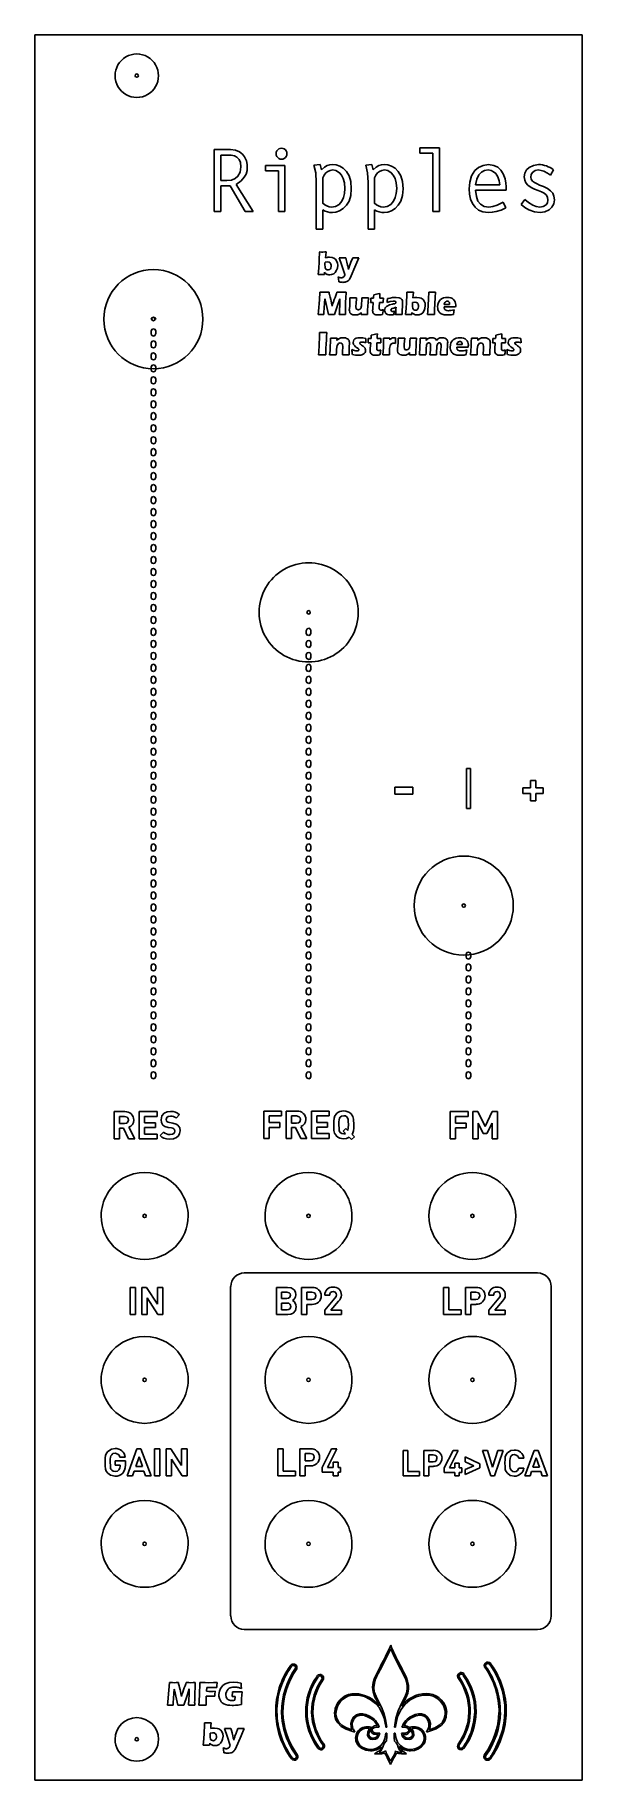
# Model space of a CAD drawing. Header units: inches. Extents: x 85 to 125, y -208 to -80.
import ezdxf

# ---------------------------------------------------------------- set-up
doc = ezdxf.new("R2010")
doc.units = ezdxf.units.IN
doc.header["$MEASUREMENT"] = 0

msp = doc.modelspace()

# ---------------------------------------------------------------- linework, layer by layer
at = {"color": 7, "linetype": 'Continuous'}
for p, q in [((84.81, -208.33), (84.81, -79.83)), ((84.81, -79.83), (125.11, -79.83)), ((125.11, -79.83), (125.11, -208.33)), ((98.02, -88.27), (99.2, -88.27)), ((98.02, -92.84), (98.02, -88.27)), ((98.96, -88.67), (98.49, -88.67)), ((98.49, -88.67), (98.49, -90.54)), ((113.16, -88.53), (113.16, -88.13)), ((113.16, -88.13), (114.6, -88.13)), ((114.12, -88.53), (113.16, -88.53)), ((114.12, -92.84), (114.12, -88.53)), ((114.6, -88.13), (114.6, -92.84)), ((101.78, -89.84), (101.78, -89.44)), ((101.78, -89.44), (103.22, -89.44)), ((102.75, -89.84), (101.78, -89.84)), ((102.75, -92.84), (102.75, -89.84)), ((103.22, -89.44), (103.22, -92.84)), ((105.36, -89.42), (105.81, -89.36)), ((105.81, -89.36), (105.91, -89.75)), ((109.17, -89.42), (109.62, -89.36)), ((109.62, -89.36), (109.72, -89.75)), ((122.99, -89.77), (122.78, -90.15)), ((98.49, -90.54), (98.94, -90.54)), ((98.49, -90.95), (98.49, -92.84)), ((100.29, -92.84), (99.18, -90.93)), ((99.63, -90.83), (100.87, -92.84)), ((105.53, -94.14), (105.53, -90.69)), ((106, -90.36), (106, -92.23)), ((109.34, -94.14), (109.34, -90.69)), ((109.81, -90.36), (109.81, -92.23)), ((117.26, -90.86), (119.05, -90.86)), ((119.52, -91), (119.52, -91.26)), ((119.52, -91.26), (117.26, -91.26)), ((119.29, -92.15), (119.49, -92.57)), ((120.63, -92.32), (120.89, -91.94)), ((98.49, -92.84), (98.02, -92.84)), ((100.87, -92.84), (100.29, -92.84)), ((103.22, -92.84), (102.75, -92.84)), ((106, -92.71), (106, -94.14)), ((109.81, -92.71), (109.81, -94.14)), ((114.6, -92.84), (114.12, -92.84)), ((106, -94.14), (105.53, -94.14)), ((109.81, -94.14), (109.34, -94.14)), ((107.41, -96.8), (107.22, -96.23)), ((108.08, -96.56), (108.21, -96.23)), ((108.67, -96.23), (108.44, -96.75)), ((106.13, -97.3), (106.13, -97.46)), ((107.64, -97.48), (107.41, -96.8)), ((107.9, -97.09), (107.93, -96.99)), ((108, -96.78), (108.08, -96.56)), ((108.44, -96.75), (108.02, -97.73)), ((105.77, -99.33), (105.8, -98.78)), ((109.76, -98.97), (109.97, -98.92)), ((113.8, -99.26), (113.81, -98.78)), ((114.31, -98.78), (114.28, -99.15)), ((105.66, -100.42), (105.69, -100.18)), ((105.69, -100.18), (105.77, -99.33)), ((106.13, -99.58), (106.09, -100.27)), ((106.17, -99.25), (106.13, -99.58)), ((106.28, -99.76), (106.2, -99.41)), ((106.43, -100.42), (106.28, -99.76)), ((107.1, -99.74), (106.88, -100.42)), ((107.26, -99.25), (107.1, -99.74)), ((107.97, -100.01), (107.99, -99.74)), ((108.49, -99.19), (108.46, -99.65)), ((108.88, -99.44), (108.88, -99.19)), ((109.72, -99.54), (109.53, -99.54)), ((109.54, -99.32), (109.54, -99.21)), ((109.54, -99.21), (109.74, -99.21)), ((109.69, -99.96), (109.72, -99.54)), ((110.19, -99.54), (110.17, -99.84)), ((110.46, -99.54), (110.19, -99.54)), ((110.2, -99.21), (110.47, -99.21)), ((113.73, -100.42), (113.75, -100.16)), ((113.75, -100.16), (113.8, -99.26)), ((114.24, -100.06), (114.23, -100.42)), ((114.28, -99.15), (114.24, -100.06)), ((115.79, -99.85), (114.94, -99.85)), ((114.95, -99.67), (115.35, -99.67)), ((106.09, -100.27), (106.09, -100.42)), ((108.84, -100.42), (108.84, -100.26)), ((110.43, -100.27), (110.4, -100.41)), ((112.57, -100.27), (112.57, -100.42)), ((113.99, -100.42), (113.73, -100.42)), ((93.36, -101.82), (93.36, -101.64)), ((93.36, -102.7), (93.36, -102.53)), ((93.71, -101.64), (93.71, -101.82)), ((93.71, -102.53), (93.71, -102.7)), ((105.76, -101.9), (105.76, -101.74)), ((107.07, -102.15), (107.05, -102.32)), ((107.96, -102.71), (107.94, -103.15)), ((109.17, -102.17), (109.19, -102.5)), ((109.54, -102.5), (109.35, -102.5)), ((109.36, -102.28), (109.36, -102.17)), ((109.36, -102.17), (109.56, -102.17)), ((109.51, -102.92), (109.54, -102.5)), ((109.58, -101.93), (109.79, -101.89)), ((110, -102.5), (109.99, -102.81)), ((110.28, -102.5), (110, -102.5)), ((110.02, -102.17), (110.29, -102.17)), ((110.48, -102.85), (110.49, -102.54)), ((110.95, -102.15), (110.95, -102.29)), ((111.36, -102.35), (111.37, -102.54)), ((111.52, -102.97), (111.54, -102.7)), ((112.05, -102.15), (112.01, -102.61)), ((112.43, -102.41), (112.44, -102.15)), ((113.16, -102.8), (113.18, -102.35)), ((113.18, -102.35), (113.18, -102.15)), ((113.64, -102.15), (113.63, -102.32)), ((115.88, -102.63), (116.28, -102.63)), ((117.43, -102.15), (117.42, -102.32)), ((118.33, -102.71), (118.31, -103.15)), ((118.71, -102.5), (118.52, -102.5)), ((118.54, -102.28), (118.54, -102.17)), ((118.54, -102.17), (118.74, -102.17)), ((118.69, -102.92), (118.71, -102.5)), ((118.76, -101.93), (118.96, -101.89)), ((119.18, -102.5), (119.17, -102.81)), ((119.46, -102.5), (119.18, -102.5)), ((119.19, -102.17), (119.47, -102.17)), ((120.59, -102.17), (120.61, -102.5)), ((93.36, -103.59), (93.36, -103.41)), ((93.71, -103.41), (93.71, -103.59)), ((106.24, -103.39), (105.99, -103.38)), ((108.16, -103.09), (108.15, -103)), ((110.25, -103.23), (110.22, -103.38)), ((110.44, -103.39), (110.48, -102.85)), ((112.39, -103.39), (112.39, -103.22)), ((113.13, -103.39), (113.16, -102.8)), ((114.39, -103.06), (114.39, -103.39)), ((116.71, -102.82), (115.87, -102.82)), ((119.43, -103.23), (119.4, -103.38)), ((119.58, -103.09), (119.57, -103)), ((93.36, -104.47), (93.36, -104.29)), ((93.36, -105.35), (93.36, -105.17)), ((93.71, -104.29), (93.71, -104.47)), ((93.71, -105.17), (93.71, -105.35)), ((93.36, -106.23), (93.36, -106.06)), ((93.71, -106.06), (93.71, -106.23)), ((93.36, -107.11), (93.36, -106.94)), ((93.36, -108), (93.36, -107.82)), ((93.71, -106.94), (93.71, -107.11)), ((93.71, -107.82), (93.71, -108)), ((93.36, -108.88), (93.36, -108.7)), ((93.71, -108.7), (93.71, -108.88)), ((93.36, -109.76), (93.36, -109.58)), ((93.36, -110.64), (93.36, -110.47)), ((93.71, -109.58), (93.71, -109.76)), ((93.71, -110.47), (93.71, -110.64)), ((93.36, -111.53), (93.36, -111.35)), ((93.71, -111.35), (93.71, -111.53)), ((93.36, -112.41), (93.36, -112.23)), ((93.71, -112.23), (93.71, -112.41)), ((93.36, -113.29), (93.36, -113.11)), ((93.36, -114.17), (93.36, -114)), ((93.71, -113.11), (93.71, -113.29)), ((93.71, -114), (93.71, -114.17)), ((93.36, -115.05), (93.36, -114.88)), ((93.71, -114.88), (93.71, -115.05)), ((93.36, -115.94), (93.36, -115.76)), ((93.36, -116.82), (93.36, -116.64)), ((93.71, -115.76), (93.71, -115.94)), ((93.71, -116.64), (93.71, -116.82)), ((93.36, -117.7), (93.36, -117.52)), ((93.71, -117.52), (93.71, -117.7)), ((93.36, -118.58), (93.36, -118.41)), ((93.36, -119.47), (93.36, -119.29)), ((93.71, -118.41), (93.71, -118.58)), ((93.71, -119.29), (93.71, -119.47)), ((93.36, -120.35), (93.36, -120.17)), ((93.71, -120.17), (93.71, -120.35)), ((93.36, -121.23), (93.36, -121.05)), ((93.36, -122.11), (93.36, -121.94)), ((93.71, -121.05), (93.71, -121.23)), ((93.71, -121.94), (93.71, -122.11)), ((93.36, -122.99), (93.36, -122.82)), ((93.71, -122.82), (93.71, -122.99)), ((93.36, -123.88), (93.36, -123.7)), ((93.36, -124.76), (93.36, -124.58)), ((93.71, -123.7), (93.71, -123.88)), ((93.71, -124.58), (93.71, -124.76)), ((104.79, -123.88), (104.79, -123.7)), ((104.79, -124.76), (104.79, -124.58)), ((105.14, -123.7), (105.14, -123.88)), ((105.14, -124.58), (105.14, -124.76)), ((93.36, -125.64), (93.36, -125.46)), ((93.71, -125.46), (93.71, -125.64)), ((104.79, -125.64), (104.79, -125.46)), ((105.14, -125.46), (105.14, -125.64)), ((93.36, -126.52), (93.36, -126.35)), ((93.71, -126.35), (93.71, -126.52)), ((104.79, -126.52), (104.79, -126.35)), ((105.14, -126.35), (105.14, -126.52)), ((93.36, -127.41), (93.36, -127.23)), ((93.36, -128.29), (93.36, -128.11)), ((93.71, -127.23), (93.71, -127.41)), ((93.71, -128.11), (93.71, -128.29)), ((104.79, -127.41), (104.79, -127.23)), ((104.79, -128.29), (104.79, -128.11)), ((105.14, -127.23), (105.14, -127.41)), ((105.14, -128.11), (105.14, -128.29)), ((93.36, -129.17), (93.36, -128.99)), ((93.71, -128.99), (93.71, -129.17)), ((104.79, -129.17), (104.79, -128.99)), ((105.14, -128.99), (105.14, -129.17)), ((93.36, -130.05), (93.36, -129.88)), ((93.36, -130.93), (93.36, -130.76)), ((93.71, -129.88), (93.71, -130.05)), ((93.71, -130.76), (93.71, -130.93)), ((104.79, -130.05), (104.79, -129.88)), ((104.79, -130.93), (104.79, -130.76)), ((105.14, -129.88), (105.14, -130.05)), ((105.14, -130.76), (105.14, -130.93)), ((93.36, -131.82), (93.36, -131.64)), ((93.71, -131.64), (93.71, -131.82)), ((104.79, -131.82), (104.79, -131.64)), ((105.14, -131.64), (105.14, -131.82)), ((93.36, -132.7), (93.36, -132.52)), ((93.36, -133.58), (93.36, -133.4)), ((93.71, -132.52), (93.71, -132.7)), ((93.71, -133.4), (93.71, -133.58)), ((104.79, -132.7), (104.79, -132.52)), ((104.79, -133.58), (104.79, -133.4)), ((105.14, -132.52), (105.14, -132.7)), ((105.14, -133.4), (105.14, -133.58)), ((93.36, -134.46), (93.36, -134.29)), ((93.71, -134.29), (93.71, -134.46)), ((104.79, -134.46), (104.79, -134.29)), ((105.14, -134.29), (105.14, -134.46)), ((116.89, -133.85), (116.59, -133.85)), ((116.59, -133.85), (116.59, -136.78)), ((116.89, -136.78), (116.89, -133.85)), ((121.3, -135.27), (121.3, -134.72)), ((121.3, -134.72), (121.71, -134.72)), ((121.71, -134.72), (121.71, -135.27)), ((93.36, -135.35), (93.36, -135.17)), ((93.36, -136.23), (93.36, -136.05)), ((93.71, -135.17), (93.71, -135.35)), ((93.71, -136.05), (93.71, -136.23)), ((104.79, -135.35), (104.79, -135.17)), ((104.79, -136.23), (104.79, -136.05)), ((105.14, -135.17), (105.14, -135.35)), ((105.14, -136.05), (105.14, -136.23)), ((111.32, -135.73), (111.32, -135.22)), ((111.32, -135.22), (112.63, -135.22)), ((112.63, -135.73), (111.32, -135.73)), ((112.63, -135.22), (112.63, -135.73)), ((120.75, -135.68), (120.75, -135.27)), ((120.75, -135.27), (121.3, -135.27)), ((121.3, -135.68), (120.75, -135.68)), ((121.3, -136.22), (121.3, -135.68)), ((121.71, -135.27), (122.25, -135.27)), ((122.25, -135.68), (121.71, -135.68)), ((121.71, -135.68), (121.71, -136.22)), ((122.25, -135.27), (122.25, -135.68)), ((93.36, -137.11), (93.36, -136.93)), ((93.71, -136.93), (93.71, -137.11)), ((104.79, -137.11), (104.79, -136.93)), ((105.14, -136.93), (105.14, -137.11)), ((116.59, -136.78), (116.89, -136.78)), ((121.71, -136.22), (121.3, -136.22)), ((93.36, -137.99), (93.36, -137.82)), ((93.36, -138.87), (93.36, -138.7)), ((93.71, -137.82), (93.71, -137.99)), ((93.71, -138.7), (93.71, -138.87)), ((104.79, -137.99), (104.79, -137.82)), ((104.79, -138.87), (104.79, -138.7)), ((105.14, -137.82), (105.14, -137.99)), ((105.14, -138.7), (105.14, -138.87)), ((93.36, -139.76), (93.36, -139.58)), ((93.71, -139.58), (93.71, -139.76)), ((104.79, -139.76), (104.79, -139.58)), ((105.14, -139.58), (105.14, -139.76)), ((93.36, -140.64), (93.36, -140.46)), ((93.36, -141.52), (93.36, -141.34)), ((93.71, -140.46), (93.71, -140.64)), ((93.71, -141.34), (93.71, -141.52)), ((104.79, -140.64), (104.79, -140.46)), ((104.79, -141.52), (104.79, -141.34)), ((105.14, -140.46), (105.14, -140.64)), ((105.14, -141.34), (105.14, -141.52)), ((93.36, -142.4), (93.36, -142.23)), ((93.71, -142.23), (93.71, -142.4)), ((104.79, -142.4), (104.79, -142.23)), ((105.14, -142.23), (105.14, -142.4)), ((93.36, -143.28), (93.36, -143.11)), ((93.71, -143.11), (93.71, -143.28)), ((104.79, -143.28), (104.79, -143.11)), ((105.14, -143.11), (105.14, -143.28)), ((93.36, -144.17), (93.36, -143.99)), ((93.36, -145.05), (93.36, -144.87)), ((93.71, -143.99), (93.71, -144.17)), ((93.71, -144.87), (93.71, -145.05)), ((104.79, -144.17), (104.79, -143.99)), ((104.79, -145.05), (104.79, -144.87)), ((105.14, -143.99), (105.14, -144.17)), ((105.14, -144.87), (105.14, -145.05)), ((93.36, -145.93), (93.36, -145.76)), ((93.71, -145.76), (93.71, -145.93)), ((104.79, -145.93), (104.79, -145.76)), ((105.14, -145.76), (105.14, -145.93)), ((93.36, -146.81), (93.36, -146.64)), ((93.36, -147.7), (93.36, -147.52)), ((93.71, -146.64), (93.71, -146.81)), ((93.71, -147.52), (93.71, -147.7)), ((104.79, -146.81), (104.79, -146.64)), ((104.79, -147.7), (104.79, -147.52)), ((105.14, -146.64), (105.14, -146.81)), ((105.14, -147.52), (105.14, -147.7)), ((116.56, -147.7), (116.56, -147.54)), ((116.91, -147.54), (116.91, -147.7)), ((93.36, -148.58), (93.36, -148.4)), ((93.71, -148.4), (93.71, -148.58)), ((104.79, -148.58), (104.79, -148.4)), ((105.14, -148.4), (105.14, -148.58)), ((116.56, -148.58), (116.56, -148.4)), ((116.91, -148.4), (116.91, -148.58)), ((93.36, -149.46), (93.36, -149.28)), ((93.36, -150.34), (93.36, -150.17)), ((93.71, -149.28), (93.71, -149.46)), ((93.71, -150.17), (93.71, -150.34)), ((104.79, -149.46), (104.79, -149.28)), ((104.79, -150.34), (104.79, -150.17)), ((105.14, -149.28), (105.14, -149.46)), ((105.14, -150.17), (105.14, -150.34)), ((116.56, -149.46), (116.56, -149.28)), ((116.56, -150.34), (116.56, -150.17)), ((116.91, -149.28), (116.91, -149.46)), ((116.91, -150.17), (116.91, -150.34)), ((93.36, -151.22), (93.36, -151.05)), ((93.71, -151.05), (93.71, -151.22)), ((104.79, -151.22), (104.79, -151.05)), ((105.14, -151.05), (105.14, -151.22)), ((116.56, -151.22), (116.56, -151.05)), ((116.91, -151.05), (116.91, -151.22)), ((93.36, -152.11), (93.36, -151.93)), ((93.36, -152.99), (93.36, -152.81)), ((93.71, -151.93), (93.71, -152.11)), ((93.71, -152.81), (93.71, -152.99)), ((104.79, -152.11), (104.79, -151.93)), ((104.79, -152.99), (104.79, -152.81)), ((105.14, -151.93), (105.14, -152.11)), ((105.14, -152.81), (105.14, -152.99)), ((116.56, -152.11), (116.56, -151.93)), ((116.56, -152.99), (116.56, -152.81)), ((116.91, -151.93), (116.91, -152.11)), ((116.91, -152.81), (116.91, -152.99)), ((93.36, -153.87), (93.36, -153.7)), ((93.71, -153.7), (93.71, -153.87)), ((104.79, -153.87), (104.79, -153.7)), ((105.14, -153.7), (105.14, -153.87)), ((116.56, -153.87), (116.56, -153.7)), ((116.91, -153.7), (116.91, -153.87)), ((93.36, -154.75), (93.36, -154.58)), ((93.36, -155.64), (93.36, -155.46)), ((93.71, -154.58), (93.71, -154.75)), ((93.71, -155.46), (93.71, -155.64)), ((104.79, -154.75), (104.79, -154.58)), ((104.79, -155.64), (104.79, -155.46)), ((105.14, -154.58), (105.14, -154.75)), ((105.14, -155.46), (105.14, -155.64)), ((116.56, -154.75), (116.56, -154.58)), ((116.56, -155.64), (116.56, -155.46)), ((116.91, -154.58), (116.91, -154.75)), ((116.91, -155.46), (116.91, -155.64)), ((93.36, -156.52), (93.36, -156.34)), ((93.71, -156.34), (93.71, -156.52)), ((104.79, -156.52), (104.79, -156.34)), ((105.14, -156.34), (105.14, -156.52)), ((116.56, -156.52), (116.56, -156.34)), ((116.91, -156.34), (116.91, -156.52)), ((90.64, -161.12), (90.64, -159.11)), ((90.64, -159.11), (91.43, -159.11)), ((92.49, -161.12), (92.49, -159.11)), ((92.49, -159.11), (93.81, -159.11)), ((93.81, -159.11), (93.81, -159.46)), ((95.45, -159.33), (95.2, -159.58)), ((101.66, -161.08), (101.66, -159.08)), ((101.66, -159.08), (102.98, -159.08)), ((102.98, -159.08), (102.98, -159.43)), ((103.32, -161.08), (103.32, -159.08)), ((103.32, -159.08), (104.11, -159.08)), ((105.17, -161.08), (105.17, -159.08)), ((105.17, -159.08), (106.49, -159.08)), ((106.49, -159.08), (106.49, -159.43)), ((115.39, -161.12), (115.39, -159.11)), ((115.39, -159.11), (116.71, -159.11)), ((116.71, -159.11), (116.71, -159.46)), ((117.05, -161.12), (117.05, -159.11)), ((117.05, -159.11), (117.44, -159.11)), ((117.44, -159.11), (117.97, -160.2)), ((117.97, -160.2), (118.49, -159.11)), ((118.49, -159.11), (118.87, -159.11)), ((118.87, -159.11), (118.87, -161.12)), ((91.41, -159.46), (91.04, -159.46)), ((91.04, -159.46), (91.04, -159.99)), ((91.04, -159.99), (91.41, -159.99)), ((91.32, -160.32), (91.04, -160.32)), ((91.04, -160.32), (91.04, -161.12)), ((91.71, -161.12), (91.32, -160.32)), ((91.72, -160.26), (92.16, -161.12)), ((93.81, -159.46), (92.88, -159.46)), ((92.88, -159.46), (92.88, -159.93)), ((92.88, -159.93), (93.68, -159.93)), ((93.68, -160.28), (92.88, -160.28)), ((92.88, -160.28), (92.88, -160.77)), ((93.68, -159.93), (93.68, -160.28)), ((94.02, -160.87), (94.27, -160.62)), ((94.87, -160.3), (94.63, -160.27)), ((94.72, -159.91), (94.96, -159.95)), ((102.05, -159.43), (102.05, -159.92)), ((102.98, -159.43), (102.05, -159.43)), ((102.05, -159.92), (102.84, -159.92)), ((102.84, -160.27), (102.05, -160.27)), ((102.05, -160.27), (102.05, -161.08)), ((102.84, -159.92), (102.84, -160.27)), ((104.08, -159.43), (103.71, -159.43)), ((103.71, -159.43), (103.71, -159.96)), ((103.71, -159.96), (104.08, -159.96)), ((104, -160.28), (103.71, -160.28)), ((103.71, -160.28), (103.71, -161.08)), ((104.39, -161.08), (104, -160.28)), ((104.39, -160.22), (104.84, -161.08)), ((106.49, -159.43), (105.56, -159.43)), ((105.56, -159.43), (105.56, -159.9)), ((105.56, -159.9), (106.35, -159.9)), ((106.35, -160.25), (105.56, -160.25)), ((105.56, -160.25), (105.56, -160.73)), ((106.35, -159.9), (106.35, -160.25)), ((107.5, -160.54), (107.71, -160.34)), ((107.68, -160.71), (107.5, -160.54)), ((107.71, -160.34), (107.86, -160.49)), ((116.71, -159.46), (115.78, -159.46)), ((115.78, -159.46), (115.78, -159.96)), ((115.78, -159.96), (116.57, -159.96)), ((116.57, -160.31), (115.78, -160.31)), ((115.78, -160.31), (115.78, -161.12)), ((116.57, -159.96), (116.57, -160.31)), ((117.83, -160.71), (117.45, -159.95)), ((117.45, -159.95), (117.45, -161.12)), ((118.48, -159.95), (118.1, -160.71)), ((118.48, -161.12), (118.48, -159.95)), ((91.04, -161.12), (90.64, -161.12)), ((92.16, -161.12), (91.71, -161.12)), ((93.81, -161.12), (92.49, -161.12)), ((92.88, -160.77), (93.81, -160.77)), ((93.81, -160.77), (93.81, -161.12)), ((102.05, -161.08), (101.66, -161.08)), ((103.71, -161.08), (103.32, -161.08)), ((104.84, -161.08), (104.39, -161.08)), ((106.49, -161.08), (105.17, -161.08)), ((105.56, -160.73), (106.49, -160.73)), ((106.49, -160.73), (106.49, -161.08)), ((108.13, -161.17), (107.96, -160.99)), ((108.34, -160.96), (108.13, -161.17)), ((108.17, -160.79), (108.34, -160.96)), ((115.78, -161.12), (115.39, -161.12)), ((117.45, -161.12), (117.05, -161.12)), ((118.1, -160.71), (117.83, -160.71)), ((118.87, -161.12), (118.48, -161.12)), ((91.82, -174.05), (91.82, -172.05)), ((91.82, -172.05), (92.21, -172.05)), ((92.21, -172.05), (92.21, -174.05)), ((92.68, -174.05), (92.68, -172.05)), ((92.68, -172.05), (93.03, -172.05)), ((93.03, -172.05), (93.83, -173.28)), ((93.83, -173.28), (93.83, -172.05)), ((93.83, -172.05), (94.22, -172.05)), ((94.22, -172.05), (94.22, -174.05)), ((99.22, -171.99), (99.22, -196.24)), ((121.83, -170.99), (100.22, -170.99)), ((102.59, -174.05), (102.59, -172.05)), ((102.59, -172.05), (103.4, -172.05)), ((104.45, -174.05), (104.45, -172.05)), ((104.45, -172.05), (105.23, -172.05)), ((114.9, -172.05), (115.29, -172.05)), ((114.9, -174.05), (114.9, -172.05)), ((115.29, -172.05), (115.29, -173.7)), ((116.52, -172.05), (117.3, -172.05)), ((116.52, -174.05), (116.52, -172.05)), ((122.83, -196.24), (122.83, -171.99)), ((93.87, -174.05), (93.07, -172.82)), ((93.07, -172.82), (93.07, -174.05)), ((103.37, -172.4), (102.98, -172.4)), ((102.98, -172.4), (102.98, -172.86)), ((102.98, -172.86), (103.37, -172.86)), ((103.39, -173.21), (102.98, -173.21)), ((102.98, -173.21), (102.98, -173.7)), ((105.21, -172.4), (104.84, -172.4)), ((104.84, -172.4), (104.84, -172.95)), ((104.84, -172.95), (105.21, -172.95)), ((105.23, -173.3), (104.84, -173.3)), ((104.84, -173.3), (104.84, -174.05)), ((106.52, -172.62), (106.15, -172.62)), ((106.15, -173.72), (106.9, -172.85)), ((107.16, -173.07), (106.6, -173.72)), ((117.28, -172.4), (116.92, -172.4)), ((116.92, -172.4), (116.92, -172.95)), ((116.92, -172.95), (117.28, -172.95)), ((117.3, -173.3), (116.92, -173.3)), ((116.92, -173.3), (116.92, -174.05)), ((118.6, -172.62), (118.23, -172.62)), ((118.23, -173.72), (118.98, -172.85)), ((119.24, -173.07), (118.68, -173.72)), ((92.21, -174.05), (91.82, -174.05)), ((93.07, -174.05), (92.68, -174.05)), ((94.22, -174.05), (93.87, -174.05)), ((103.43, -174.05), (102.59, -174.05)), ((102.98, -173.7), (103.39, -173.7)), ((104.84, -174.05), (104.45, -174.05)), ((106.15, -174.05), (106.15, -173.72)), ((107.38, -174.05), (106.15, -174.05)), ((106.6, -173.72), (107.38, -173.72)), ((107.38, -173.72), (107.38, -174.05)), ((116.2, -174.05), (114.9, -174.05)), ((115.29, -173.7), (116.2, -173.7)), ((116.2, -173.7), (116.2, -174.05)), ((116.92, -174.05), (116.52, -174.05)), ((118.23, -174.05), (118.23, -173.72)), ((119.45, -174.05), (118.23, -174.05)), ((118.68, -173.72), (119.45, -173.72)), ((119.45, -173.72), (119.45, -174.05)), ((90.71, -185.15), (90.71, -184.82)), ((90.71, -184.82), (91.47, -184.82)), ((91.46, -184.55), (91.07, -184.55)), ((91.47, -184.82), (91.47, -185.11)), ((91.59, -185.93), (92.32, -183.93)), ((92.48, -184.52), (92.23, -185.25)), ((92.32, -183.93), (92.62, -183.93)), ((92.73, -185.25), (92.48, -184.52)), ((92.62, -183.93), (93.36, -185.93)), ((93.61, -185.93), (93.61, -183.93)), ((93.61, -183.93), (94, -183.93)), ((94, -183.93), (94, -185.93)), ((94.47, -185.93), (94.47, -183.93)), ((94.47, -183.93), (94.82, -183.93)), ((94.82, -183.93), (95.61, -185.16)), ((95.66, -185.93), (94.86, -184.7)), ((94.86, -184.7), (94.86, -185.93)), ((95.61, -185.16), (95.61, -183.93)), ((95.61, -183.93), (96.01, -183.93)), ((96.01, -183.93), (96.01, -185.93)), ((102.71, -185.93), (102.71, -183.93)), ((102.71, -183.93), (103.1, -183.93)), ((103.1, -183.93), (103.1, -185.59)), ((104.33, -185.93), (104.33, -183.93)), ((104.33, -183.93), (105.11, -183.93)), ((105.09, -184.28), (104.72, -184.28)), ((104.72, -184.28), (104.72, -184.83)), ((104.72, -184.83), (105.09, -184.83)), ((105.96, -185.3), (106.65, -183.93)), ((107.05, -183.93), (106.36, -185.3)), ((106.65, -183.93), (107.05, -183.93)), ((106.78, -185.3), (106.78, -184.93)), ((106.78, -184.93), (107.13, -184.93)), ((107.13, -184.93), (107.13, -185.3)), ((111.92, -185.93), (111.92, -184.05)), ((111.92, -184.05), (112.28, -184.05)), ((112.28, -184.05), (112.28, -185.61)), ((113.44, -185.93), (113.44, -184.05)), ((113.44, -184.05), (114.17, -184.05)), ((114.15, -184.38), (113.81, -184.38)), ((113.81, -184.38), (113.81, -184.89)), ((113.81, -184.89), (114.15, -184.89)), ((114.96, -185.34), (115.61, -184.05)), ((115.98, -184.05), (115.34, -185.34)), ((115.61, -184.05), (115.98, -184.05)), ((115.73, -185.34), (115.73, -184.99)), ((115.73, -184.99), (116.06, -184.99)), ((116.06, -184.99), (116.06, -185.34)), ((116.5, -184.9), (116.5, -184.53)), ((116.5, -184.53), (117.58, -185.03)), ((117.14, -185.18), (116.5, -184.9)), ((117.58, -185.03), (117.58, -185.33)), ((118.38, -185.93), (117.76, -184.05)), ((117.76, -184.05), (118.14, -184.05)), ((118.14, -184.05), (118.52, -185.28)), ((118.52, -185.28), (118.9, -184.05)), ((119.29, -184.05), (118.66, -185.93)), ((118.9, -184.05), (119.29, -184.05)), ((120.81, -184.63), (120.44, -184.63)), ((120.89, -185.93), (121.58, -184.05)), ((121.73, -184.61), (121.49, -185.29)), ((121.58, -184.05), (121.87, -184.05)), ((121.96, -185.29), (121.73, -184.61)), ((121.87, -184.05), (122.55, -185.93)), ((91.08, -185.15), (90.71, -185.15)), ((91.08, -185.22), (91.08, -185.15)), ((91.99, -185.93), (91.59, -185.93)), ((92.12, -185.58), (91.99, -185.93)), ((92.83, -185.58), (92.12, -185.58)), ((92.23, -185.25), (92.73, -185.25)), ((92.95, -185.93), (92.83, -185.58)), ((93.36, -185.93), (92.95, -185.93)), ((94, -185.93), (93.61, -185.93)), ((94.86, -185.93), (94.47, -185.93)), ((96.01, -185.93), (95.66, -185.93)), ((104.01, -185.93), (102.71, -185.93)), ((103.1, -185.59), (104.01, -185.59)), ((104.01, -185.59), (104.01, -185.93)), ((104.72, -185.93), (104.33, -185.93)), ((105.11, -185.18), (104.72, -185.18)), ((104.72, -185.18), (104.72, -185.93)), ((105.96, -185.65), (105.96, -185.3)), ((106.78, -185.65), (105.96, -185.65)), ((106.36, -185.3), (106.78, -185.3)), ((106.78, -185.93), (106.78, -185.65)), ((107.13, -185.93), (106.78, -185.93)), ((107.13, -185.3), (107.32, -185.3)), ((107.32, -185.65), (107.13, -185.65)), ((107.13, -185.65), (107.13, -185.93)), ((107.32, -185.3), (107.32, -185.65)), ((113.14, -185.93), (111.92, -185.93)), ((112.28, -185.61), (113.14, -185.61)), ((113.14, -185.61), (113.14, -185.93)), ((113.81, -185.93), (113.44, -185.93)), ((114.17, -185.23), (113.81, -185.23)), ((113.81, -185.23), (113.81, -185.93)), ((114.96, -185.67), (114.96, -185.34)), ((115.73, -185.67), (114.96, -185.67)), ((115.34, -185.34), (115.73, -185.34)), ((115.73, -185.93), (115.73, -185.67)), ((116.06, -185.93), (115.73, -185.93)), ((116.06, -185.34), (116.24, -185.34)), ((116.24, -185.67), (116.06, -185.67)), ((116.06, -185.67), (116.06, -185.93)), ((116.24, -185.34), (116.24, -185.67)), ((116.5, -185.46), (117.14, -185.18)), ((117.58, -185.33), (116.5, -185.82)), ((116.5, -185.82), (116.5, -185.46)), ((118.66, -185.93), (118.38, -185.93)), ((120.44, -185.35), (120.81, -185.35)), ((121.27, -185.93), (120.89, -185.93)), ((121.39, -185.6), (121.27, -185.93)), ((122.06, -185.6), (121.39, -185.6)), ((121.49, -185.29), (121.96, -185.29)), ((122.17, -185.93), (122.06, -185.6)), ((122.55, -185.93), (122.17, -185.93)), ((100.22, -197.24), (121.83, -197.24)), ((110.91, -198.63), (111.01, -198.4)), ((111.01, -198.4), (111.1, -198.63)), ((94.59, -202.56), (94.67, -201.71)), ((94.67, -201.71), (94.71, -201.15)), ((95.07, -201.63), (95.04, -201.96)), ((96.16, -201.62), (96.01, -202.11)), ((96.95, -201.29), (96.95, -201.15)), ((97.46, -201.51), (97.45, -201.79)), ((97.94, -201.51), (97.7, -201.51)), ((98.02, -201.51), (97.94, -201.51)), ((98.1, -201.51), (98.02, -201.51)), ((98.21, -201.52), (98.1, -201.51)), ((94.57, -202.8), (94.59, -202.56)), ((95, -202.64), (94.99, -202.8)), ((95.04, -201.96), (95, -202.64)), ((95.19, -202.14), (95.1, -201.78)), ((95.33, -202.8), (95.19, -202.14)), ((96.01, -202.11), (95.78, -202.8)), ((97.41, -202.8), (97.15, -202.8)), ((97.42, -202.58), (97.41, -202.75)), ((97.41, -202.75), (97.41, -202.8)), ((97.43, -202.15), (97.42, -202.58)), ((97.45, -201.79), (97.62, -201.8)), ((97.62, -201.8), (97.82, -201.8)), ((99.34, -202.18), (99.34, -202.03)), ((99.46, -202.18), (99.34, -202.18)), ((99.54, -202.44), (99.56, -202.18)), ((109.91, -202.34), (109.85, -202.22)), ((112.16, -202.22), (112.1, -202.33)), ((98.96, -205.1), (98.76, -204.53)), ((99.18, -205.79), (98.96, -205.1)), ((99.45, -205.39), (99.47, -205.29)), ((99.54, -205.09), (99.62, -204.87)), ((99.99, -205.06), (99.57, -206.03)), ((99.62, -204.87), (99.75, -204.53)), ((100.22, -204.53), (99.99, -205.06)), ((108.36, -204.79), (108.14, -204.73)), ((108.26, -204.59), (108.36, -204.79)), ((109.45, -204.41), (109.6, -204.43)), ((109.6, -204.43), (109.53, -204.56)), ((109.97, -204.32), (110.02, -204.32)), ((109.97, -204.42), (110.17, -204.42)), ((110.21, -204.88), (109.97, -204.88)), ((110.08, -204.98), (109.97, -204.98)), ((110.65, -204.42), (110.72, -204.42)), ((110.73, -204.88), (110.66, -204.88)), ((111.35, -204.88), (111.26, -204.88)), ((111.28, -204.42), (111.36, -204.42)), ((112.02, -204.88), (111.8, -204.88)), ((111.84, -204.42), (112.02, -204.42)), ((112.02, -204.98), (111.93, -204.98)), ((111.99, -204.32), (112.02, -204.32)), ((112.4, -204.43), (112.55, -204.41)), ((112.48, -204.56), (112.4, -204.43)), ((113.64, -204.79), (113.75, -204.59)), ((113.86, -204.73), (113.64, -204.79)), ((97.68, -205.61), (97.67, -205.76)), ((109.82, -206.39), (110.11, -206.21)), ((110.2, -206.4), (109.82, -206.39)), ((112.17, -206.39), (111.8, -206.4)), ((111.9, -206.21), (112.17, -206.39)), ((110.99, -207.17), (110.9, -206.97)), ((111.09, -206.97), (110.99, -207.17)), ((125.11, -208.33), (84.81, -208.33))]:
    msp.add_line(p, q, dxfattribs=at)
at = {"color": 7, "linetype": 'Continuous', "flags": 128}
for points in [[(92.18, -82.83), (92.22, -82.74), (92.31, -82.7), (92.39, -82.74), (92.43, -82.83)], [(92.43, -82.83), (92.39, -82.91), (92.31, -82.95), (92.22, -82.91), (92.18, -82.83)], [(99.97, -89.54), (99.94, -89.23), (99.85, -88.99), (99.69, -88.82), (99.5, -88.74), (99.26, -88.68), (98.96, -88.67)], [(99.2, -88.27), (99.58, -88.31), (99.88, -88.43), (100.1, -88.61), (100.25, -88.81), (100.38, -89.11), (100.43, -89.37), (100.45, -89.56)], [(98.94, -90.54), (99.28, -90.51), (99.55, -90.4), (99.76, -90.23), (99.92, -89.93), (99.97, -89.54)], [(100.45, -89.56), (100.43, -89.82), (100.36, -90.07), (100.23, -90.31), (99.99, -90.58), (99.63, -90.83)], [(105.53, -90.69), (105.49, -89.97), (105.36, -89.42)], [(105.91, -89.75), (106.13, -89.57), (106.33, -89.44), (106.52, -89.39), (106.75, -89.37)], [(106.74, -89.77), (106.54, -89.8), (106.38, -89.88), (106.24, -89.99), (106.11, -90.16), (106, -90.36)], [(107.64, -91.14), (107.6, -90.72), (107.52, -90.4), (107.39, -90.15), (107.24, -89.97), (106.98, -89.82), (106.74, -89.77)], [(106.75, -89.37), (107, -89.4), (107.27, -89.49), (107.52, -89.64), (107.75, -89.88), (107.94, -90.2), (108.07, -90.63), (108.11, -91.16)], [(109.34, -90.69), (109.3, -89.97), (109.17, -89.42)], [(109.72, -89.75), (109.94, -89.57), (110.14, -89.44), (110.33, -89.39), (110.56, -89.37)], [(110.55, -89.77), (110.35, -89.8), (110.19, -89.88), (110.05, -89.99), (109.92, -90.16), (109.81, -90.36)], [(111.45, -91.14), (111.41, -90.72), (111.33, -90.4), (111.2, -90.15), (111.05, -89.97), (110.79, -89.82), (110.55, -89.77)], [(110.56, -89.37), (110.81, -89.4), (111.08, -89.49), (111.33, -89.64), (111.56, -89.88), (111.75, -90.2), (111.88, -90.63), (111.92, -91.16)], [(116.79, -91.16), (116.83, -90.67), (116.97, -90.21), (117.21, -89.82), (117.47, -89.58), (117.81, -89.43), (118.21, -89.37)], [(118.18, -89.77), (117.91, -89.81), (117.69, -89.93), (117.51, -90.13), (117.36, -90.45), (117.26, -90.86)], [(119.05, -90.86), (119.01, -90.56), (118.9, -90.27), (118.75, -90.04), (118.59, -89.9), (118.4, -89.8), (118.18, -89.77)], [(118.21, -89.37), (118.6, -89.43), (118.9, -89.57), (119.13, -89.79), (119.29, -90.05), (119.44, -90.42), (119.5, -90.75), (119.52, -91)], [(120.84, -90.27), (120.89, -90), (121.02, -89.77), (121.22, -89.58), (121.52, -89.43), (121.89, -89.37)], [(121.87, -89.77), (121.64, -89.82), (121.45, -89.95), (121.36, -90.1), (121.32, -90.29)], [(122.78, -90.15), (122.55, -90), (122.3, -89.87), (122.09, -89.8), (121.87, -89.77)], [(99.18, -90.93), (98.79, -90.94), (98.49, -90.95)], [(106.65, -92.51), (106.95, -92.46), (107.21, -92.31), (107.41, -92.07), (107.53, -91.81), (107.61, -91.51), (107.64, -91.14)], [(108.11, -91.16), (108.07, -91.66), (107.94, -92.06), (107.75, -92.37), (107.52, -92.61), (107.25, -92.78), (106.98, -92.88), (106.73, -92.91)], [(110.46, -92.51), (110.76, -92.46), (111.02, -92.31), (111.22, -92.07), (111.34, -91.81), (111.42, -91.51), (111.45, -91.14)], [(111.92, -91.16), (111.88, -91.66), (111.75, -92.06), (111.56, -92.37), (111.33, -92.61), (111.07, -92.78), (110.79, -92.88), (110.54, -92.91)], [(118.19, -92.91), (117.8, -92.86), (117.48, -92.72), (117.23, -92.51), (117.04, -92.24), (116.89, -91.91), (116.81, -91.55), (116.79, -91.16)], [(121.88, -91.29), (121.61, -91.18), (121.35, -91.05), (121.11, -90.88), (120.97, -90.71), (120.88, -90.51), (120.84, -90.27)], [(121.32, -90.29), (121.36, -90.45), (121.46, -90.59), (121.6, -90.7), (121.79, -90.8), (121.97, -90.88)], [(121.97, -90.88), (122.27, -90.99), (122.55, -91.13), (122.79, -91.31), (122.94, -91.48), (123.03, -91.7), (123.07, -91.97)], [(117.26, -91.26), (117.32, -91.72), (117.44, -92.07), (117.62, -92.3), (117.9, -92.46), (118.23, -92.51)], [(118.23, -92.51), (118.54, -92.47), (118.85, -92.37), (119.29, -92.15)], [(122.03, -92.91), (121.6, -92.85), (121.19, -92.7), (120.9, -92.53), (120.63, -92.32)], [(120.89, -91.94), (121.15, -92.17), (121.47, -92.37), (121.73, -92.47), (122, -92.51)], [(122.59, -91.99), (122.55, -91.77), (122.46, -91.61), (122.32, -91.49), (122.11, -91.38), (121.88, -91.29)], [(122, -92.51), (122.25, -92.47), (122.45, -92.34), (122.55, -92.19), (122.59, -91.99)], [(123.07, -91.97), (123.02, -92.26), (122.88, -92.51), (122.67, -92.71), (122.37, -92.86), (122.03, -92.91)], [(119.49, -92.57), (119.14, -92.72), (118.78, -92.83), (118.49, -92.89), (118.19, -92.91)], [(105.75, -95.81), (105.91, -95.82), (106.02, -95.82)], [(106.02, -95.82), (106.15, -95.81), (106.25, -95.81)], [(106.25, -95.81), (106.23, -96.04), (106.21, -96.23)], [(106.21, -96.23), (106.32, -96.21), (106.38, -96.2)], [(106.38, -96.2), (106.45, -96.2), (106.5, -96.2)], [(106.5, -96.2), (106.69, -96.22), (106.82, -96.26)], [(106.82, -96.26), (106.95, -96.35), (107.03, -96.45)], [(107.22, -96.23), (107.38, -96.23), (107.47, -96.23)], [(107.47, -96.23), (107.58, -96.23), (107.7, -96.23)], [(107.7, -96.23), (107.74, -96.37), (107.78, -96.55)], [(108.21, -96.23), (108.35, -96.23), (108.43, -96.23)], [(108.43, -96.23), (108.54, -96.23), (108.67, -96.23)], [(105.67, -97.46), (105.71, -96.99), (105.73, -96.57)], [(105.91, -97.46), (105.8, -97.46), (105.67, -97.46)], [(106.13, -97.46), (105.99, -97.46), (105.91, -97.46)], [(106.21, -97.38), (106.17, -97.34), (106.13, -97.3)], [(106.56, -96.62), (106.47, -96.55), (106.34, -96.54), (106.18, -96.57)], [(106.29, -97.44), (106.24, -97.41), (106.21, -97.38)], [(106.39, -97.48), (106.33, -97.46), (106.29, -97.44)], [(106.52, -97.49), (106.45, -97.49), (106.39, -97.48)], [(106.52, -97.1), (106.57, -97.04), (106.6, -96.98)], [(106.82, -97.41), (106.66, -97.47), (106.52, -97.49)], [(107.03, -97.16), (106.93, -97.32), (106.82, -97.41)], [(107.03, -96.45), (107.1, -96.63), (107.11, -96.79)], [(107.11, -96.79), (107.09, -97.01), (107.03, -97.16)], [(107.19, -98.01), (107.16, -97.76), (107.14, -97.65)], [(107.14, -97.65), (107.22, -97.69), (107.27, -97.7)], [(107.52, -97.67), (107.55, -97.65), (107.57, -97.62)], [(107.57, -97.62), (107.6, -97.58), (107.61, -97.56)], [(107.61, -97.56), (107.63, -97.52), (107.64, -97.48)], [(107.78, -96.55), (107.84, -96.77), (107.87, -96.91)], [(107.87, -96.91), (107.89, -97), (107.9, -97.09)], [(107.93, -96.99), (107.94, -96.94), (107.96, -96.9)], [(107.96, -96.9), (107.98, -96.84), (108, -96.78)], [(105.8, -98.78), (106.02, -98.78), (106.15, -98.78)], [(106.15, -98.78), (106.31, -98.78), (106.47, -98.78)], [(106.47, -98.78), (106.49, -98.88), (106.5, -98.93)], [(106.5, -98.93), (106.52, -99.03), (106.55, -99.14)], [(106.91, -99.17), (106.96, -99.01), (106.99, -98.94)], [(106.99, -98.94), (107.01, -98.86), (107.04, -98.78)], [(107.04, -98.78), (107.24, -98.78), (107.39, -98.78)], [(107.29, -98.03), (107.24, -98.02), (107.19, -98.01)], [(107.27, -97.7), (107.33, -97.71), (107.38, -97.71)], [(107.39, -98.04), (107.33, -98.03), (107.29, -98.03)], [(107.38, -97.71), (107.42, -97.71), (107.46, -97.7)], [(107.49, -98.05), (107.44, -98.04), (107.39, -98.04)], [(107.39, -98.78), (107.55, -98.78), (107.72, -98.78)], [(107.46, -97.7), (107.5, -97.69), (107.52, -97.67)], [(107.65, -98.03), (107.56, -98.04), (107.49, -98.05)], [(107.78, -97.99), (107.71, -98.01), (107.65, -98.03)], [(107.72, -98.78), (107.7, -99.2), (107.69, -99.47)], [(107.87, -97.94), (107.82, -97.97), (107.78, -97.99)], [(107.94, -97.86), (107.9, -97.9), (107.87, -97.94)], [(108.02, -97.73), (107.98, -97.81), (107.94, -97.86)], [(109.97, -98.92), (110.07, -98.9), (110.21, -98.87)], [(110.21, -98.87), (110.2, -99.05), (110.2, -99.21)], [(112.2, -98.78), (112.35, -98.78), (112.46, -98.78)], [(112.46, -98.78), (112.59, -98.78), (112.69, -98.78)], [(112.69, -98.78), (112.67, -99), (112.65, -99.19)], [(113.81, -98.78), (113.97, -98.78), (114.06, -98.78)], [(114.06, -98.78), (114.19, -98.78), (114.31, -98.78)], [(106.18, -99.36), (106.18, -99.31), (106.17, -99.25)], [(106.2, -99.41), (106.19, -99.38), (106.18, -99.36)], [(106.55, -99.14), (106.6, -99.31), (106.62, -99.41)], [(106.62, -99.41), (106.66, -99.59), (106.7, -99.8)], [(106.7, -99.8), (106.76, -99.61), (106.8, -99.48)], [(106.8, -99.48), (106.85, -99.31), (106.91, -99.17)], [(107.26, -99.38), (107.26, -99.32), (107.26, -99.25)], [(107.96, -100.08), (107.96, -100.05), (107.97, -100.01)], [(107.99, -100.24), (107.97, -100.15), (107.96, -100.08)], [(107.99, -99.74), (107.99, -99.56), (108, -99.4)], [(108, -99.4), (108, -99.28), (108.01, -99.19)], [(108.01, -99.19), (108.16, -99.19), (108.26, -99.19)], [(108.26, -99.19), (108.39, -99.19), (108.49, -99.19)], [(108.46, -99.65), (108.45, -99.75), (108.45, -99.79)], [(108.45, -99.79), (108.45, -99.83), (108.45, -99.84)], [(108.45, -99.84), (108.46, -99.96), (108.5, -100.02)], [(108.5, -100.02), (108.56, -100.05), (108.62, -100.06)], [(108.62, -100.06), (108.65, -100.06), (108.68, -100.05)], [(108.68, -100.05), (108.71, -100.04), (108.73, -100.03)], [(108.73, -100.03), (108.76, -100.01), (108.78, -99.99)], [(108.78, -99.99), (108.8, -99.96), (108.81, -99.94)], [(108.81, -99.94), (108.83, -99.89), (108.84, -99.85)], [(108.84, -99.85), (108.86, -99.77), (108.86, -99.69)], [(108.86, -99.69), (108.87, -99.58), (108.88, -99.44)], [(108.88, -99.19), (109.04, -99.19), (109.14, -99.19)], [(109.14, -99.19), (109.27, -99.19), (109.37, -99.19)], [(109.32, -99.77), (109.31, -100.11), (109.3, -100.42)], [(109.37, -99.19), (109.34, -99.52), (109.32, -99.77)], [(109.53, -99.54), (109.54, -99.43), (109.54, -99.32)], [(109.68, -100.1), (109.69, -100.04), (109.69, -99.96)], [(109.68, -100.14), (109.68, -100.12), (109.68, -100.1)], [(109.7, -100.27), (109.69, -100.2), (109.68, -100.14)], [(109.74, -99.21), (109.75, -99.11), (109.76, -98.97)], [(110.17, -99.84), (110.17, -99.9), (110.17, -99.93)], [(110.17, -99.93), (110.17, -99.99), (110.18, -100.03)], [(110.18, -100.03), (110.2, -100.06), (110.23, -100.08)], [(110.23, -100.08), (110.26, -100.09), (110.3, -100.1)], [(110.3, -100.1), (110.33, -100.1), (110.36, -100.09)], [(110.36, -100.09), (110.41, -100.08), (110.47, -100.07)], [(110.47, -100.07), (110.45, -100.18), (110.43, -100.27)], [(110.47, -99.21), (110.46, -99.44), (110.46, -99.54)], [(110.58, -99.98), (110.61, -99.92), (110.64, -99.88)], [(110.64, -99.88), (110.7, -99.82), (110.74, -99.79)], [(110.74, -99.54), (110.76, -99.43), (110.76, -99.38)], [(111.36, -99.45), (111.34, -99.44), (111.31, -99.43), (111.27, -99.43), (111.2, -99.43), (110.98, -99.46), (110.74, -99.54)], [(110.74, -99.79), (110.92, -99.71), (111.15, -99.66)], [(110.76, -99.38), (110.77, -99.31), (110.78, -99.24)], [(110.78, -99.24), (110.97, -99.2), (111.14, -99.17), (111.3, -99.16), (111.41, -99.16), (111.64, -99.19)], [(111.08, -100), (111.03, -100.05), (111.04, -100.13), (111.07, -100.17), (111.13, -100.19), (111.22, -100.19)], [(111.24, -99.94), (111.13, -99.97), (111.08, -100)], [(111.15, -99.66), (111.21, -99.64), (111.26, -99.63)], [(111.3, -100.17), (111.26, -100.3), (111.22, -100.44)], [(111.22, -100.19), (111.26, -100.18), (111.3, -100.17)], [(111.41, -99.88), (111.33, -99.91), (111.24, -99.94)], [(111.26, -99.63), (111.31, -99.62), (111.34, -99.61)], [(111.34, -99.61), (111.36, -99.59), (111.37, -99.58)], [(111.39, -99.55), (111.4, -99.54), (111.4, -99.5), (111.36, -99.45)], [(111.37, -99.58), (111.39, -99.57), (111.39, -99.55)], [(111.64, -99.19), (111.76, -99.24), (111.83, -99.3)], [(111.83, -99.3), (111.88, -99.39), (111.89, -99.52), (111.89, -99.63), (111.87, -99.8)], [(111.87, -99.8), (111.86, -100.11), (111.85, -100.42)], [(112.11, -100.42), (112.15, -99.96), (112.17, -99.54)], [(113, -99.58), (112.91, -99.52), (112.79, -99.5), (112.62, -99.53)], [(112.63, -99.95), (112.66, -100.02), (112.71, -100.06)], [(112.65, -99.19), (112.76, -99.17), (112.82, -99.17)], [(112.82, -99.17), (112.89, -99.16), (112.94, -99.16)], [(112.94, -99.16), (113.13, -99.18), (113.26, -99.22)], [(113.26, -99.22), (113.39, -99.31), (113.47, -99.42)], [(113.48, -100.12), (113.37, -100.28), (113.27, -100.37)], [(113.47, -99.42), (113.54, -99.59), (113.55, -99.75)], [(113.55, -99.75), (113.53, -99.97), (113.48, -100.12)], [(114.46, -99.85), (114.48, -99.67), (114.53, -99.54)], [(114.49, -100.06), (114.47, -99.94), (114.46, -99.85)], [(114.58, -100.24), (114.53, -100.14), (114.49, -100.06)], [(114.53, -99.54), (114.61, -99.4), (114.68, -99.31)], [(114.68, -99.31), (114.8, -99.24), (114.91, -99.19)], [(114.91, -99.19), (115.05, -99.17), (115.17, -99.16)], [(114.94, -99.85), (114.94, -99.87), (114.94, -99.89)], [(114.94, -99.89), (114.97, -100.01), (115.03, -100.08)], [(114.97, -99.59), (114.96, -99.63), (114.95, -99.67)], [(114.99, -99.54), (114.98, -99.57), (114.97, -99.59)], [(115.04, -99.49), (115.01, -99.51), (114.99, -99.54)], [(115.03, -100.08), (115.15, -100.13), (115.26, -100.14)], [(115.1, -99.45), (115.06, -99.47), (115.04, -99.49)], [(115.17, -99.44), (115.13, -99.44), (115.1, -99.45)], [(115.17, -99.16), (115.32, -99.17), (115.43, -99.19)], [(115.26, -99.46), (115.21, -99.44), (115.17, -99.44)], [(115.33, -99.53), (115.3, -99.48), (115.26, -99.46)], [(115.26, -100.14), (115.35, -100.13), (115.44, -100.12)], [(115.35, -99.63), (115.34, -99.57), (115.33, -99.53)], [(115.35, -99.67), (115.35, -99.65), (115.35, -99.63)], [(115.43, -99.19), (115.56, -99.24), (115.64, -99.3)], [(115.44, -100.12), (115.57, -100.09), (115.69, -100.06)], [(115.69, -100.06), (115.66, -100.2), (115.63, -100.41)], [(115.64, -99.3), (115.72, -99.4), (115.76, -99.48)], [(115.76, -99.48), (115.79, -99.6), (115.8, -99.7)], [(115.8, -99.7), (115.8, -99.78), (115.79, -99.85)], [(93.36, -100.79), (93.41, -100.67), (93.53, -100.61), (93.66, -100.67), (93.71, -100.79)], [(93.36, -101.64), (93.42, -101.51), (93.53, -101.47)], [(93.41, -100.76), (93.44, -100.67), (93.53, -100.63), (93.62, -100.67), (93.66, -100.76)], [(93.66, -100.76), (93.62, -100.84), (93.53, -100.88), (93.44, -100.84), (93.41, -100.76)], [(93.53, -101.47), (93.67, -101.53), (93.71, -101.64)], [(105.88, -100.42), (105.78, -100.42), (105.66, -100.42)], [(106.09, -100.42), (105.94, -100.42), (105.88, -100.42)], [(106.66, -100.42), (106.55, -100.42), (106.43, -100.42)], [(106.88, -100.42), (106.73, -100.42), (106.66, -100.42)], [(107.45, -100.42), (107.34, -100.42), (107.22, -100.42)], [(107.68, -100.42), (107.53, -100.42), (107.45, -100.42)], [(107.67, -100.26), (107.67, -100.33), (107.68, -100.42)], [(108.07, -100.36), (108.01, -100.29), (107.99, -100.24)], [(108.22, -100.43), (108.13, -100.4), (108.07, -100.36)], [(108.4, -100.45), (108.3, -100.45), (108.22, -100.43)], [(108.52, -100.45), (108.45, -100.45), (108.4, -100.45)], [(108.62, -100.42), (108.57, -100.44), (108.52, -100.45)], [(108.7, -100.39), (108.66, -100.41), (108.62, -100.42)], [(108.77, -100.34), (108.73, -100.37), (108.7, -100.39)], [(108.84, -100.26), (108.8, -100.31), (108.77, -100.34)], [(109.07, -100.42), (108.94, -100.42), (108.84, -100.42)], [(109.3, -100.42), (109.16, -100.42), (109.07, -100.42)], [(109.77, -100.37), (109.72, -100.32), (109.7, -100.27)], [(109.91, -100.44), (109.83, -100.41), (109.77, -100.37)], [(110.09, -100.45), (109.98, -100.45), (109.91, -100.44)], [(110.22, -100.45), (110.14, -100.45), (110.09, -100.45)], [(110.4, -100.41), (110.29, -100.44), (110.22, -100.45)], [(111.85, -100.42), (111.58, -100.42), (111.37, -100.42)], [(112.35, -100.42), (112.24, -100.42), (112.11, -100.42)], [(112.57, -100.42), (112.44, -100.42), (112.35, -100.42)], [(112.65, -100.35), (112.61, -100.31), (112.57, -100.27)], [(112.73, -100.4), (112.68, -100.37), (112.65, -100.35)], [(112.84, -100.44), (112.77, -100.42), (112.73, -100.4)], [(112.96, -100.45), (112.89, -100.45), (112.84, -100.44)], [(113.27, -100.37), (113.11, -100.44), (112.96, -100.45)], [(114.23, -100.42), (114.09, -100.42), (113.99, -100.42)], [(114.73, -100.36), (114.64, -100.3), (114.58, -100.24)], [(114.94, -100.43), (114.81, -100.4), (114.73, -100.36)], [(115.2, -100.45), (115.05, -100.45), (114.94, -100.43)], [(115.4, -100.44), (115.29, -100.45), (115.2, -100.45)], [(115.63, -100.41), (115.49, -100.43), (115.4, -100.44)], [(93.53, -102), (93.4, -101.93), (93.36, -101.82)], [(93.36, -102.53), (93.42, -102.39), (93.53, -102.35)], [(93.53, -102.88), (93.4, -102.82), (93.36, -102.7)], [(93.71, -101.82), (93.65, -101.96), (93.53, -102)], [(93.53, -102.35), (93.67, -102.41), (93.71, -102.53)], [(93.71, -102.7), (93.65, -102.84), (93.53, -102.88)], [(105.76, -101.74), (105.96, -101.74), (106.04, -101.74)], [(106.04, -101.74), (106.14, -101.74), (106.3, -101.74)], [(106.27, -102.25), (106.25, -102.62), (106.24, -102.88)], [(106.3, -101.74), (106.28, -102.03), (106.27, -102.25)], [(106.51, -103.39), (106.54, -103.06), (106.56, -102.78)], [(106.56, -102.78), (106.58, -102.42), (106.58, -102.15)], [(106.58, -102.15), (106.73, -102.16), (106.83, -102.16)], [(106.83, -102.16), (106.97, -102.16), (107.07, -102.15)], [(107.07, -102.69), (107.04, -102.82), (107.02, -102.98)], [(107.05, -102.32), (107.1, -102.27), (107.12, -102.25)], [(107.17, -102.56), (107.11, -102.62), (107.07, -102.69)], [(107.12, -102.25), (107.16, -102.22), (107.19, -102.2)], [(107.3, -102.51), (107.22, -102.53), (107.17, -102.56)], [(107.19, -102.2), (107.24, -102.17), (107.29, -102.16)], [(107.29, -102.16), (107.34, -102.14), (107.39, -102.13)], [(107.43, -102.57), (107.36, -102.52), (107.3, -102.51)], [(107.39, -102.13), (107.46, -102.13), (107.51, -102.12)], [(107.48, -102.76), (107.47, -102.63), (107.43, -102.57)], [(107.47, -103.06), (107.48, -102.86), (107.48, -102.76)], [(107.51, -102.12), (107.61, -102.13), (107.68, -102.14)], [(107.68, -102.14), (107.76, -102.17), (107.82, -102.2)], [(107.82, -102.2), (107.88, -102.24), (107.91, -102.28)], [(107.91, -102.28), (107.95, -102.34), (107.96, -102.39)], [(107.96, -102.39), (107.97, -102.46), (107.97, -102.51)], [(107.97, -102.51), (107.97, -102.6), (107.96, -102.71)], [(108.24, -102.48), (108.26, -102.37), (108.3, -102.29)], [(108.26, -102.59), (108.24, -102.52), (108.24, -102.48)], [(108.32, -102.68), (108.28, -102.63), (108.26, -102.59)], [(108.3, -102.29), (108.38, -102.21), (108.47, -102.16)], [(108.43, -102.79), (108.36, -102.73), (108.32, -102.68)], [(108.61, -102.92), (108.5, -102.84), (108.43, -102.79)], [(108.47, -102.16), (108.61, -102.13), (108.74, -102.12)], [(108.77, -102.47), (108.73, -102.49), (108.72, -102.53)], [(108.72, -102.53), (108.73, -102.54), (108.73, -102.55)], [(108.73, -102.55), (108.74, -102.57), (108.75, -102.58)], [(108.74, -102.12), (108.96, -102.14), (109.17, -102.17)], [(108.75, -102.58), (108.76, -102.59), (108.78, -102.6)], [(108.9, -102.45), (108.81, -102.45), (108.77, -102.47)], [(108.78, -102.6), (108.82, -102.63), (108.87, -102.67)], [(108.87, -102.67), (108.94, -102.72), (108.98, -102.75)], [(109.19, -102.5), (109.03, -102.46), (108.9, -102.45)], [(108.98, -102.75), (109.05, -102.81), (109.09, -102.85)], [(109.35, -102.5), (109.36, -102.39), (109.36, -102.28)], [(109.56, -102.17), (109.57, -102.07), (109.58, -101.93)], [(109.79, -101.89), (109.89, -101.87), (110.03, -101.83)], [(110.03, -101.83), (110.02, -102.02), (110.02, -102.17)], [(110.29, -102.17), (110.28, -102.4), (110.28, -102.5)], [(110.49, -102.37), (110.49, -102.26), (110.49, -102.15)], [(110.49, -102.15), (110.63, -102.16), (110.72, -102.16)], [(110.49, -102.54), (110.49, -102.45), (110.49, -102.37)], [(110.72, -102.16), (110.84, -102.16), (110.95, -102.15)], [(110.97, -102.71), (110.94, -102.81), (110.93, -102.91)], [(110.95, -102.29), (110.99, -102.24), (111.02, -102.21)], [(111.03, -102.6), (110.99, -102.66), (110.97, -102.71)], [(111.02, -102.21), (111.06, -102.18), (111.09, -102.16)], [(111.12, -102.54), (111.07, -102.57), (111.03, -102.6)], [(111.09, -102.16), (111.14, -102.14), (111.17, -102.13)], [(111.25, -102.52), (111.17, -102.53), (111.12, -102.54)], [(111.17, -102.13), (111.22, -102.13), (111.26, -102.12)], [(111.37, -102.54), (111.3, -102.52), (111.25, -102.52)], [(111.26, -102.12), (111.31, -102.13), (111.36, -102.14)], [(111.36, -102.14), (111.36, -102.27), (111.36, -102.35)], [(111.54, -102.7), (111.55, -102.52), (111.55, -102.37)], [(111.55, -102.37), (111.56, -102.25), (111.56, -102.15)], [(111.56, -102.15), (111.71, -102.16), (111.81, -102.16)], [(111.81, -102.16), (111.94, -102.16), (112.05, -102.15)], [(112.01, -102.61), (112, -102.71), (112, -102.76)], [(112, -102.76), (112, -102.79), (112, -102.81)], [(112.4, -102.81), (112.41, -102.73), (112.42, -102.65)], [(112.42, -102.65), (112.42, -102.54), (112.43, -102.41)], [(112.44, -102.15), (112.6, -102.16), (112.69, -102.16)], [(112.69, -102.16), (112.82, -102.16), (112.92, -102.15)], [(112.88, -102.74), (112.86, -103.08), (112.85, -103.39)], [(112.92, -102.15), (112.89, -102.49), (112.88, -102.74)], [(113.18, -102.15), (113.32, -102.16), (113.42, -102.16)], [(113.42, -102.16), (113.54, -102.16), (113.64, -102.15)], [(113.64, -102.75), (113.63, -102.88), (113.62, -103.03)], [(113.63, -102.32), (113.67, -102.27), (113.7, -102.24)], [(113.68, -102.61), (113.65, -102.68), (113.64, -102.75)], [(113.74, -102.53), (113.7, -102.56), (113.68, -102.61)], [(113.7, -102.24), (113.73, -102.21), (113.76, -102.19)], [(113.82, -102.5), (113.77, -102.51), (113.74, -102.53)], [(113.76, -102.19), (113.8, -102.17), (113.84, -102.15)], [(113.89, -102.52), (113.85, -102.5), (113.82, -102.5)], [(113.84, -102.15), (113.88, -102.14), (113.92, -102.13)], [(113.93, -102.58), (113.91, -102.54), (113.89, -102.52)], [(113.92, -102.13), (113.98, -102.12), (114.03, -102.12)], [(113.94, -102.69), (113.94, -102.62), (113.93, -102.58)], [(113.93, -103.03), (113.94, -102.79), (113.94, -102.69)], [(114.03, -102.12), (114.09, -102.13), (114.14, -102.13)], [(114.14, -102.13), (114.2, -102.15), (114.23, -102.16)], [(114.23, -102.16), (114.27, -102.18), (114.3, -102.2)], [(114.3, -102.2), (114.33, -102.22), (114.35, -102.24)], [(114.35, -102.24), (114.37, -102.28), (114.39, -102.32)], [(114.39, -102.32), (114.46, -102.24), (114.51, -102.2)], [(114.41, -102.8), (114.4, -102.93), (114.39, -103.06)], [(114.43, -102.66), (114.42, -102.73), (114.41, -102.8)], [(114.48, -102.56), (114.45, -102.61), (114.43, -102.66)], [(114.53, -102.51), (114.5, -102.53), (114.48, -102.56)], [(114.51, -102.2), (114.58, -102.16), (114.64, -102.14)], [(114.59, -102.5), (114.55, -102.5), (114.53, -102.51)], [(114.65, -102.51), (114.62, -102.5), (114.59, -102.5)], [(114.64, -102.14), (114.73, -102.13), (114.8, -102.12)], [(114.7, -102.56), (114.68, -102.53), (114.65, -102.51)], [(114.72, -102.68), (114.71, -102.61), (114.7, -102.56)], [(114.71, -103), (114.72, -102.79), (114.72, -102.68)], [(114.8, -102.12), (114.91, -102.13), (114.99, -102.15)], [(114.99, -102.15), (115.09, -102.2), (115.15, -102.26)], [(115.15, -102.26), (115.19, -102.35), (115.21, -102.45)], [(115.2, -102.62), (115.19, -102.79), (115.18, -103)], [(115.21, -102.45), (115.2, -102.53), (115.2, -102.62)], [(115.39, -102.81), (115.41, -102.64), (115.45, -102.51)], [(115.45, -102.51), (115.53, -102.36), (115.61, -102.28)], [(115.61, -102.28), (115.73, -102.2), (115.84, -102.16)], [(115.84, -102.16), (115.98, -102.13), (116.09, -102.12)], [(115.9, -102.56), (115.89, -102.59), (115.88, -102.63)], [(115.92, -102.5), (115.9, -102.53), (115.9, -102.56)], [(115.97, -102.45), (115.94, -102.48), (115.92, -102.5)], [(116.03, -102.42), (115.99, -102.43), (115.97, -102.45)], [(116.1, -102.4), (116.06, -102.41), (116.03, -102.42)], [(116.09, -102.12), (116.24, -102.13), (116.36, -102.16)], [(116.19, -102.42), (116.14, -102.41), (116.1, -102.4)], [(116.25, -102.49), (116.22, -102.45), (116.19, -102.42)], [(116.28, -102.6), (116.27, -102.53), (116.25, -102.49)], [(116.28, -102.63), (116.28, -102.61), (116.28, -102.6)], [(116.36, -102.16), (116.49, -102.21), (116.57, -102.27)], [(116.57, -102.27), (116.65, -102.36), (116.69, -102.45)], [(116.69, -102.45), (116.72, -102.56), (116.73, -102.66)], [(116.73, -102.66), (116.72, -102.74), (116.71, -102.82)], [(116.88, -103.39), (116.91, -103.06), (116.93, -102.78)], [(116.93, -102.78), (116.94, -102.42), (116.95, -102.15)], [(116.95, -102.15), (117.1, -102.16), (117.2, -102.16)], [(117.2, -102.16), (117.33, -102.16), (117.43, -102.15)], [(117.44, -102.69), (117.41, -102.82), (117.39, -102.98)], [(117.42, -102.32), (117.46, -102.27), (117.49, -102.25)], [(117.53, -102.56), (117.47, -102.62), (117.44, -102.69)], [(117.49, -102.25), (117.53, -102.22), (117.56, -102.2)], [(117.67, -102.51), (117.59, -102.53), (117.53, -102.56)], [(117.56, -102.2), (117.61, -102.17), (117.65, -102.16)], [(117.65, -102.16), (117.71, -102.14), (117.76, -102.13)], [(117.8, -102.57), (117.73, -102.52), (117.67, -102.51)], [(117.76, -102.13), (117.83, -102.13), (117.88, -102.12)], [(117.85, -102.76), (117.83, -102.63), (117.8, -102.57)], [(117.84, -103.06), (117.85, -102.86), (117.85, -102.76)], [(117.88, -102.12), (117.98, -102.13), (118.05, -102.14)], [(118.05, -102.14), (118.13, -102.17), (118.19, -102.2)], [(118.19, -102.2), (118.24, -102.24), (118.28, -102.28)], [(118.28, -102.28), (118.31, -102.34), (118.33, -102.39)], [(118.33, -102.39), (118.34, -102.46), (118.34, -102.51)], [(118.34, -102.51), (118.34, -102.6), (118.33, -102.71)], [(118.52, -102.5), (118.53, -102.39), (118.54, -102.28)], [(118.74, -102.17), (118.75, -102.07), (118.76, -101.93)], [(118.96, -101.89), (119.07, -101.87), (119.2, -101.83)], [(119.2, -101.83), (119.2, -102.02), (119.19, -102.17)], [(119.47, -102.17), (119.46, -102.4), (119.46, -102.5)], [(119.66, -102.48), (119.68, -102.37), (119.72, -102.29)], [(119.68, -102.59), (119.66, -102.52), (119.66, -102.48)], [(119.74, -102.68), (119.7, -102.63), (119.68, -102.59)], [(119.72, -102.29), (119.8, -102.21), (119.89, -102.16)], [(119.85, -102.79), (119.78, -102.73), (119.74, -102.68)], [(120.03, -102.92), (119.92, -102.84), (119.85, -102.79)], [(119.89, -102.16), (120.03, -102.13), (120.16, -102.12)], [(120.19, -102.47), (120.15, -102.49), (120.14, -102.53)], [(120.14, -102.53), (120.15, -102.54), (120.15, -102.55)], [(120.15, -102.55), (120.16, -102.57), (120.17, -102.58)], [(120.16, -102.12), (120.38, -102.14), (120.59, -102.17)], [(120.17, -102.58), (120.18, -102.59), (120.2, -102.6)], [(120.32, -102.45), (120.23, -102.45), (120.19, -102.47)], [(120.2, -102.6), (120.24, -102.63), (120.29, -102.67)], [(120.29, -102.67), (120.36, -102.72), (120.4, -102.75)], [(120.61, -102.5), (120.45, -102.46), (120.32, -102.45)], [(120.4, -102.75), (120.47, -102.81), (120.51, -102.85)], [(93.36, -103.41), (93.42, -103.27), (93.53, -103.23)], [(93.53, -103.76), (93.4, -103.7), (93.36, -103.59)], [(93.53, -103.23), (93.67, -103.3), (93.71, -103.41)], [(93.71, -103.59), (93.65, -103.72), (93.53, -103.76)], [(105.99, -103.38), (105.86, -103.38), (105.69, -103.39)], [(106.24, -102.88), (106.24, -103.19), (106.24, -103.39)], [(106.77, -103.38), (106.63, -103.38), (106.51, -103.39)], [(107, -103.39), (106.87, -103.38), (106.77, -103.38)], [(107.02, -102.98), (107.01, -103.2), (107, -103.39)], [(107.45, -103.39), (107.46, -103.23), (107.47, -103.06)], [(107.71, -103.38), (107.56, -103.38), (107.45, -103.39)], [(107.94, -103.39), (107.81, -103.38), (107.71, -103.38)], [(107.94, -103.15), (107.94, -103.29), (107.94, -103.39)], [(108.15, -103), (108.27, -103.05), (108.35, -103.07)], [(108.18, -103.25), (108.17, -103.17), (108.16, -103.09)], [(108.19, -103.36), (108.18, -103.3), (108.18, -103.25)], [(108.43, -103.41), (108.3, -103.39), (108.19, -103.36)], [(108.35, -103.07), (108.44, -103.09), (108.51, -103.09)], [(108.61, -103.42), (108.52, -103.41), (108.43, -103.41)], [(108.51, -103.09), (108.57, -103.09), (108.6, -103.08)], [(108.6, -103.08), (108.64, -103.07), (108.66, -103.05)], [(108.66, -102.97), (108.64, -102.95), (108.61, -102.92)], [(108.81, -103.4), (108.7, -103.41), (108.61, -103.42)], [(108.67, -103.01), (108.67, -102.99), (108.66, -102.97)], [(108.66, -103.05), (108.67, -103.03), (108.67, -103.01)], [(108.99, -103.33), (108.89, -103.38), (108.81, -103.4)], [(109.12, -103.21), (109.06, -103.28), (108.99, -103.33)], [(109.09, -102.85), (109.12, -102.9), (109.14, -102.95)], [(109.16, -103.05), (109.15, -103.15), (109.12, -103.21)], [(109.14, -102.95), (109.15, -103.01), (109.16, -103.05)], [(109.5, -103.06), (109.51, -103), (109.51, -102.92)], [(109.5, -103.1), (109.5, -103.08), (109.5, -103.06)], [(109.52, -103.23), (109.5, -103.16), (109.5, -103.1)], [(109.59, -103.34), (109.54, -103.28), (109.52, -103.23)], [(109.73, -103.4), (109.64, -103.37), (109.59, -103.34)], [(109.91, -103.42), (109.8, -103.41), (109.73, -103.4)], [(110.04, -103.41), (109.96, -103.42), (109.91, -103.42)], [(109.99, -102.81), (109.99, -102.87), (109.99, -102.89)], [(109.99, -102.89), (109.99, -102.95), (110, -102.99)], [(110, -102.99), (110.02, -103.03), (110.05, -103.04)], [(110.22, -103.38), (110.11, -103.4), (110.04, -103.41)], [(110.05, -103.04), (110.08, -103.06), (110.12, -103.06)], [(110.12, -103.06), (110.15, -103.06), (110.18, -103.06)], [(110.18, -103.06), (110.23, -103.05), (110.29, -103.03)], [(110.29, -103.03), (110.26, -103.14), (110.25, -103.23)], [(110.69, -103.38), (110.55, -103.38), (110.44, -103.39)], [(110.93, -103.39), (110.8, -103.38), (110.69, -103.38)], [(110.93, -102.91), (110.92, -103.08), (110.92, -103.23)], [(110.92, -103.23), (110.92, -103.31), (110.93, -103.39)], [(111.52, -103.04), (111.52, -103.01), (111.52, -102.97)], [(111.54, -103.2), (111.52, -103.12), (111.52, -103.04)], [(111.63, -103.32), (111.57, -103.26), (111.54, -103.2)], [(111.78, -103.39), (111.69, -103.36), (111.63, -103.32)], [(111.96, -103.42), (111.85, -103.41), (111.78, -103.39)], [(112.07, -103.41), (112.01, -103.42), (111.96, -103.42)], [(112, -102.81), (112.02, -102.92), (112.05, -102.98)], [(112.05, -102.98), (112.12, -103.02), (112.17, -103.02)], [(112.17, -103.39), (112.12, -103.4), (112.07, -103.41)], [(112.17, -103.02), (112.21, -103.02), (112.23, -103.02)], [(112.25, -103.35), (112.21, -103.37), (112.17, -103.39)], [(112.23, -103.02), (112.26, -103), (112.29, -102.99)], [(112.32, -103.3), (112.28, -103.33), (112.25, -103.35)], [(112.29, -102.99), (112.31, -102.97), (112.33, -102.96)], [(112.39, -103.22), (112.35, -103.27), (112.32, -103.3)], [(112.33, -102.96), (112.35, -102.93), (112.37, -102.9)], [(112.37, -102.9), (112.39, -102.85), (112.4, -102.81)], [(112.62, -103.38), (112.5, -103.38), (112.39, -103.39)], [(112.85, -103.39), (112.71, -103.38), (112.62, -103.38)], [(113.38, -103.38), (113.25, -103.38), (113.13, -103.39)], [(113.61, -103.39), (113.47, -103.38), (113.38, -103.38)], [(113.62, -103.03), (113.62, -103.23), (113.61, -103.39)], [(113.9, -103.39), (113.92, -103.22), (113.93, -103.03)], [(114.15, -103.38), (114.02, -103.38), (113.9, -103.39)], [(114.39, -103.39), (114.25, -103.38), (114.15, -103.38)], [(114.68, -103.39), (114.69, -103.19), (114.71, -103)], [(114.95, -103.38), (114.8, -103.38), (114.68, -103.39)], [(115.16, -103.39), (115.04, -103.38), (114.95, -103.38)], [(115.18, -103), (115.16, -103.26), (115.16, -103.39)], [(115.42, -103.02), (115.4, -102.9), (115.39, -102.81)], [(115.51, -103.2), (115.46, -103.11), (115.42, -103.02)], [(115.66, -103.33), (115.57, -103.26), (115.51, -103.2)], [(115.87, -103.4), (115.74, -103.37), (115.66, -103.33)], [(115.87, -102.82), (115.87, -102.84), (115.87, -102.85)], [(115.87, -102.85), (115.9, -102.98), (115.96, -103.04)], [(116.13, -103.42), (115.98, -103.41), (115.87, -103.4)], [(115.96, -103.04), (116.08, -103.09), (116.19, -103.1)], [(116.32, -103.41), (116.22, -103.42), (116.13, -103.42)], [(116.19, -103.1), (116.28, -103.1), (116.37, -103.09)], [(116.56, -103.37), (116.42, -103.4), (116.32, -103.41)], [(116.37, -103.09), (116.5, -103.06), (116.62, -103.02)], [(116.62, -103.02), (116.59, -103.17), (116.56, -103.37)], [(117.14, -103.38), (117, -103.38), (116.88, -103.39)], [(117.37, -103.39), (117.24, -103.38), (117.14, -103.38)], [(117.39, -102.98), (117.38, -103.2), (117.37, -103.39)], [(117.82, -103.39), (117.83, -103.23), (117.84, -103.06)], [(118.08, -103.38), (117.92, -103.38), (117.82, -103.39)], [(118.3, -103.39), (118.17, -103.38), (118.08, -103.38)], [(118.31, -103.15), (118.31, -103.29), (118.3, -103.39)], [(118.68, -103.06), (118.68, -103), (118.69, -102.92)], [(118.68, -103.1), (118.68, -103.08), (118.68, -103.06)], [(118.7, -103.23), (118.68, -103.16), (118.68, -103.1)], [(118.77, -103.34), (118.72, -103.28), (118.7, -103.23)], [(118.9, -103.4), (118.82, -103.37), (118.77, -103.34)], [(119.08, -103.42), (118.98, -103.41), (118.9, -103.4)], [(119.21, -103.41), (119.14, -103.42), (119.08, -103.42)], [(119.17, -102.81), (119.16, -102.87), (119.16, -102.89)], [(119.16, -102.89), (119.17, -102.95), (119.18, -102.99)], [(119.18, -102.99), (119.2, -103.03), (119.22, -103.04)], [(119.4, -103.38), (119.28, -103.4), (119.21, -103.41)], [(119.22, -103.04), (119.26, -103.06), (119.29, -103.06)], [(119.29, -103.06), (119.32, -103.06), (119.35, -103.06)], [(119.35, -103.06), (119.4, -103.05), (119.46, -103.03)], [(119.46, -103.03), (119.44, -103.14), (119.43, -103.23)], [(119.57, -103), (119.69, -103.05), (119.77, -103.07)], [(119.6, -103.25), (119.59, -103.17), (119.58, -103.09)], [(119.61, -103.36), (119.6, -103.3), (119.6, -103.25)], [(119.85, -103.41), (119.72, -103.39), (119.61, -103.36)], [(119.77, -103.07), (119.86, -103.09), (119.93, -103.09)], [(120.03, -103.42), (119.94, -103.41), (119.85, -103.41)], [(119.93, -103.09), (119.99, -103.09), (120.02, -103.08)], [(120.02, -103.08), (120.06, -103.07), (120.08, -103.05)], [(120.08, -102.97), (120.06, -102.95), (120.03, -102.92)], [(120.23, -103.4), (120.12, -103.41), (120.03, -103.42)], [(120.09, -103.01), (120.09, -102.99), (120.08, -102.97)], [(120.08, -103.05), (120.09, -103.03), (120.09, -103.01)], [(120.41, -103.33), (120.31, -103.38), (120.23, -103.4)], [(120.54, -103.21), (120.48, -103.28), (120.41, -103.33)], [(120.51, -102.85), (120.54, -102.9), (120.56, -102.95)], [(120.58, -103.05), (120.57, -103.15), (120.54, -103.21)], [(120.56, -102.95), (120.57, -103.01), (120.58, -103.05)], [(93.36, -104.29), (93.42, -104.16), (93.53, -104.11)], [(93.53, -104.64), (93.4, -104.58), (93.36, -104.47)], [(93.36, -105.17), (93.42, -105.04), (93.53, -105)], [(93.53, -105.53), (93.4, -105.46), (93.36, -105.35)], [(93.53, -104.11), (93.67, -104.18), (93.71, -104.29)], [(93.71, -104.47), (93.65, -104.6), (93.53, -104.64)], [(93.53, -105), (93.67, -105.06), (93.71, -105.17)], [(93.71, -105.35), (93.65, -105.49), (93.53, -105.53)], [(93.36, -106.06), (93.42, -105.92), (93.53, -105.88)], [(93.53, -106.41), (93.4, -106.35), (93.36, -106.23)], [(93.53, -105.88), (93.67, -105.94), (93.71, -106.06)], [(93.71, -106.23), (93.65, -106.37), (93.53, -106.41)], [(93.36, -106.94), (93.42, -106.8), (93.53, -106.76)], [(93.53, -107.29), (93.4, -107.23), (93.36, -107.11)], [(93.36, -107.82), (93.42, -107.68), (93.53, -107.64)], [(93.53, -106.76), (93.67, -106.83), (93.71, -106.94)], [(93.71, -107.11), (93.65, -107.25), (93.53, -107.29)], [(93.53, -107.64), (93.67, -107.71), (93.71, -107.82)], [(93.53, -108.17), (93.4, -108.11), (93.36, -108)], [(93.36, -108.7), (93.42, -108.57), (93.53, -108.53)], [(93.53, -109.06), (93.4, -108.99), (93.36, -108.88)], [(93.71, -108), (93.65, -108.13), (93.53, -108.17)], [(93.53, -108.53), (93.67, -108.59), (93.71, -108.7)], [(93.71, -108.88), (93.65, -109.01), (93.53, -109.06)], [(93.36, -109.58), (93.42, -109.45), (93.53, -109.41)], [(93.53, -109.94), (93.4, -109.87), (93.36, -109.76)], [(93.36, -110.47), (93.42, -110.33), (93.53, -110.29)], [(93.53, -109.41), (93.67, -109.47), (93.71, -109.58)], [(93.71, -109.76), (93.65, -109.9), (93.53, -109.94)], [(93.53, -110.29), (93.67, -110.35), (93.71, -110.47)], [(93.53, -110.82), (93.4, -110.76), (93.36, -110.64)], [(93.36, -111.35), (93.42, -111.21), (93.53, -111.17)], [(93.53, -111.7), (93.4, -111.64), (93.36, -111.53)], [(93.71, -110.64), (93.65, -110.78), (93.53, -110.82)], [(93.53, -111.17), (93.67, -111.24), (93.71, -111.35)], [(93.71, -111.53), (93.65, -111.66), (93.53, -111.7)], [(93.36, -112.23), (93.42, -112.1), (93.53, -112.05)], [(93.53, -112.58), (93.4, -112.52), (93.36, -112.41)], [(93.36, -113.11), (93.42, -112.98), (93.53, -112.94)], [(93.53, -112.05), (93.67, -112.12), (93.71, -112.23)], [(93.71, -112.41), (93.65, -112.54), (93.53, -112.58)], [(93.53, -112.94), (93.67, -113), (93.71, -113.11)], [(93.53, -113.47), (93.4, -113.4), (93.36, -113.29)], [(93.36, -114), (93.42, -113.86), (93.53, -113.82)], [(93.53, -114.35), (93.4, -114.28), (93.36, -114.17)], [(93.71, -113.29), (93.65, -113.43), (93.53, -113.47)], [(93.53, -113.82), (93.67, -113.88), (93.71, -114)], [(93.71, -114.17), (93.65, -114.31), (93.53, -114.35)], [(93.36, -114.88), (93.42, -114.74), (93.53, -114.7)], [(93.53, -115.23), (93.4, -115.17), (93.36, -115.05)], [(93.36, -115.76), (93.42, -115.62), (93.53, -115.58)], [(93.53, -114.7), (93.67, -114.77), (93.71, -114.88)], [(93.71, -115.05), (93.65, -115.19), (93.53, -115.23)], [(93.53, -115.58), (93.67, -115.65), (93.71, -115.76)], [(93.53, -116.11), (93.4, -116.05), (93.36, -115.94)], [(93.36, -116.64), (93.42, -116.51), (93.53, -116.47)], [(93.53, -117), (93.4, -116.93), (93.36, -116.82)], [(93.71, -115.94), (93.65, -116.07), (93.53, -116.11)], [(93.53, -116.47), (93.67, -116.53), (93.71, -116.64)], [(93.71, -116.82), (93.65, -116.95), (93.53, -117)], [(93.36, -117.52), (93.42, -117.39), (93.53, -117.35)], [(93.53, -117.88), (93.4, -117.81), (93.36, -117.7)], [(93.53, -117.35), (93.67, -117.41), (93.71, -117.52)], [(93.71, -117.7), (93.65, -117.84), (93.53, -117.88)], [(93.36, -118.41), (93.42, -118.27), (93.53, -118.23)], [(93.53, -118.76), (93.4, -118.7), (93.36, -118.58)], [(93.36, -119.29), (93.42, -119.15), (93.53, -119.11)], [(93.53, -119.64), (93.4, -119.58), (93.36, -119.47)], [(93.53, -118.23), (93.67, -118.29), (93.71, -118.41)], [(93.71, -118.58), (93.65, -118.72), (93.53, -118.76)], [(93.53, -119.11), (93.67, -119.18), (93.71, -119.29)], [(93.71, -119.47), (93.65, -119.6), (93.53, -119.64)], [(93.36, -120.17), (93.42, -120.04), (93.53, -119.99)], [(93.53, -120.52), (93.4, -120.46), (93.36, -120.35)], [(93.53, -119.99), (93.67, -120.06), (93.71, -120.17)], [(93.71, -120.35), (93.65, -120.48), (93.53, -120.52)], [(93.36, -121.05), (93.42, -120.92), (93.53, -120.88)], [(93.53, -121.41), (93.4, -121.34), (93.36, -121.23)], [(93.36, -121.94), (93.42, -121.8), (93.53, -121.76)], [(93.53, -120.88), (93.67, -120.94), (93.71, -121.05)], [(93.71, -121.23), (93.65, -121.37), (93.53, -121.41)], [(93.53, -121.76), (93.67, -121.82), (93.71, -121.94)], [(93.53, -122.29), (93.4, -122.22), (93.36, -122.11)], [(93.36, -122.82), (93.42, -122.68), (93.53, -122.64)], [(93.53, -123.17), (93.4, -123.11), (93.36, -122.99)], [(93.71, -122.11), (93.65, -122.25), (93.53, -122.29)], [(93.53, -122.64), (93.67, -122.7), (93.71, -122.82)], [(93.71, -122.99), (93.65, -123.13), (93.53, -123.17)], [(104.84, -122.35), (104.88, -122.26), (104.97, -122.22), (105.06, -122.26), (105.09, -122.35)], [(105.09, -122.35), (105.06, -122.44), (104.97, -122.47), (104.88, -122.44), (104.84, -122.35)], [(93.36, -123.7), (93.42, -123.56), (93.53, -123.52)], [(93.53, -124.05), (93.4, -123.99), (93.36, -123.88)], [(93.36, -124.58), (93.42, -124.45), (93.53, -124.41)], [(93.53, -123.52), (93.67, -123.59), (93.71, -123.7)], [(93.71, -123.88), (93.65, -124.01), (93.53, -124.05)], [(93.53, -124.41), (93.67, -124.47), (93.71, -124.58)], [(104.79, -123.7), (104.86, -123.56), (104.97, -123.52)], [(104.97, -124.05), (104.83, -123.99), (104.79, -123.88)], [(104.79, -124.58), (104.86, -124.45), (104.97, -124.41)], [(104.97, -123.52), (105.1, -123.59), (105.14, -123.7)], [(105.14, -123.88), (105.08, -124.01), (104.97, -124.05)], [(104.97, -124.41), (105.1, -124.47), (105.14, -124.58)], [(93.53, -124.94), (93.4, -124.87), (93.36, -124.76)], [(93.36, -125.46), (93.42, -125.33), (93.53, -125.29)], [(93.53, -125.82), (93.4, -125.75), (93.36, -125.64)], [(93.71, -124.76), (93.65, -124.89), (93.53, -124.94)], [(93.53, -125.29), (93.67, -125.35), (93.71, -125.46)], [(93.71, -125.64), (93.65, -125.78), (93.53, -125.82)], [(104.97, -124.94), (104.83, -124.87), (104.79, -124.76)], [(104.79, -125.46), (104.86, -125.33), (104.97, -125.29)], [(104.97, -125.82), (104.83, -125.75), (104.79, -125.64)], [(105.14, -124.76), (105.08, -124.89), (104.97, -124.94)], [(104.97, -125.29), (105.1, -125.35), (105.14, -125.46)], [(105.14, -125.64), (105.08, -125.78), (104.97, -125.82)], [(93.36, -126.35), (93.42, -126.21), (93.53, -126.17)], [(93.53, -126.7), (93.4, -126.64), (93.36, -126.52)], [(93.36, -127.23), (93.42, -127.09), (93.53, -127.05)], [(93.53, -126.17), (93.67, -126.23), (93.71, -126.35)], [(93.71, -126.52), (93.65, -126.66), (93.53, -126.7)], [(93.53, -127.05), (93.67, -127.12), (93.71, -127.23)], [(104.79, -126.35), (104.86, -126.21), (104.97, -126.17)], [(104.97, -126.7), (104.83, -126.64), (104.79, -126.52)], [(104.79, -127.23), (104.86, -127.09), (104.97, -127.05)], [(104.97, -126.17), (105.1, -126.23), (105.14, -126.35)], [(105.14, -126.52), (105.08, -126.66), (104.97, -126.7)], [(104.97, -127.05), (105.1, -127.12), (105.14, -127.23)], [(93.53, -127.58), (93.4, -127.52), (93.36, -127.41)], [(93.36, -128.11), (93.42, -127.98), (93.53, -127.93)], [(93.53, -128.46), (93.4, -128.4), (93.36, -128.29)], [(93.71, -127.41), (93.65, -127.54), (93.53, -127.58)], [(93.53, -127.93), (93.67, -128), (93.71, -128.11)], [(93.71, -128.29), (93.65, -128.42), (93.53, -128.46)], [(104.97, -127.58), (104.83, -127.52), (104.79, -127.41)], [(104.79, -128.11), (104.86, -127.98), (104.97, -127.93)], [(104.97, -128.46), (104.83, -128.4), (104.79, -128.29)], [(105.14, -127.41), (105.08, -127.54), (104.97, -127.58)], [(104.97, -127.93), (105.1, -128), (105.14, -128.11)], [(105.14, -128.29), (105.08, -128.42), (104.97, -128.46)], [(93.36, -128.99), (93.42, -128.86), (93.53, -128.82)], [(93.53, -129.35), (93.4, -129.28), (93.36, -129.17)], [(93.36, -129.88), (93.42, -129.74), (93.53, -129.7)], [(93.53, -128.82), (93.67, -128.88), (93.71, -128.99)], [(93.71, -129.17), (93.65, -129.31), (93.53, -129.35)], [(93.53, -129.7), (93.67, -129.76), (93.71, -129.88)], [(104.79, -128.99), (104.86, -128.86), (104.97, -128.82)], [(104.97, -129.35), (104.83, -129.28), (104.79, -129.17)], [(104.79, -129.88), (104.86, -129.74), (104.97, -129.7)], [(104.97, -128.82), (105.1, -128.88), (105.14, -128.99)], [(105.14, -129.17), (105.08, -129.31), (104.97, -129.35)], [(104.97, -129.7), (105.1, -129.76), (105.14, -129.88)], [(93.53, -130.23), (93.4, -130.16), (93.36, -130.05)], [(93.36, -130.76), (93.42, -130.62), (93.53, -130.58)], [(93.53, -131.11), (93.4, -131.05), (93.36, -130.93)], [(93.71, -130.05), (93.65, -130.19), (93.53, -130.23)], [(93.53, -130.58), (93.67, -130.64), (93.71, -130.76)], [(93.71, -130.93), (93.65, -131.07), (93.53, -131.11)], [(104.97, -130.23), (104.83, -130.16), (104.79, -130.05)], [(104.79, -130.76), (104.86, -130.62), (104.97, -130.58)], [(104.97, -131.11), (104.83, -131.05), (104.79, -130.93)], [(105.14, -130.05), (105.08, -130.19), (104.97, -130.23)], [(104.97, -130.58), (105.1, -130.64), (105.14, -130.76)], [(105.14, -130.93), (105.08, -131.07), (104.97, -131.11)], [(93.36, -131.64), (93.42, -131.5), (93.53, -131.46)], [(93.53, -131.99), (93.4, -131.93), (93.36, -131.82)], [(93.36, -132.52), (93.42, -132.39), (93.53, -132.35)], [(93.53, -131.46), (93.67, -131.53), (93.71, -131.64)], [(93.71, -131.82), (93.65, -131.95), (93.53, -131.99)], [(93.53, -132.35), (93.67, -132.41), (93.71, -132.52)], [(104.79, -131.64), (104.86, -131.5), (104.97, -131.46)], [(104.97, -131.99), (104.83, -131.93), (104.79, -131.82)], [(104.79, -132.52), (104.86, -132.39), (104.97, -132.35)], [(104.97, -131.46), (105.1, -131.53), (105.14, -131.64)], [(105.14, -131.82), (105.08, -131.95), (104.97, -131.99)], [(104.97, -132.35), (105.1, -132.41), (105.14, -132.52)], [(93.53, -132.87), (93.4, -132.81), (93.36, -132.7)], [(93.36, -133.4), (93.42, -133.27), (93.53, -133.23)], [(93.53, -133.76), (93.4, -133.69), (93.36, -133.58)], [(93.71, -132.7), (93.65, -132.83), (93.53, -132.87)], [(93.53, -133.23), (93.67, -133.29), (93.71, -133.4)], [(93.71, -133.58), (93.65, -133.72), (93.53, -133.76)], [(104.97, -132.87), (104.83, -132.81), (104.79, -132.7)], [(104.79, -133.4), (104.86, -133.27), (104.97, -133.23)], [(104.97, -133.76), (104.83, -133.69), (104.79, -133.58)], [(105.14, -132.7), (105.08, -132.83), (104.97, -132.87)], [(104.97, -133.23), (105.1, -133.29), (105.14, -133.4)], [(105.14, -133.58), (105.08, -133.72), (104.97, -133.76)], [(93.36, -134.29), (93.42, -134.15), (93.53, -134.11)], [(93.53, -134.64), (93.4, -134.58), (93.36, -134.46)], [(93.53, -134.11), (93.67, -134.17), (93.71, -134.29)], [(93.71, -134.46), (93.65, -134.6), (93.53, -134.64)], [(104.79, -134.29), (104.86, -134.15), (104.97, -134.11)], [(104.97, -134.64), (104.83, -134.58), (104.79, -134.46)], [(104.97, -134.11), (105.1, -134.17), (105.14, -134.29)], [(105.14, -134.46), (105.08, -134.6), (104.97, -134.64)], [(93.36, -135.17), (93.42, -135.03), (93.53, -134.99)], [(93.53, -135.52), (93.4, -135.46), (93.36, -135.35)], [(93.36, -136.05), (93.42, -135.92), (93.53, -135.87)], [(93.53, -134.99), (93.67, -135.06), (93.71, -135.17)], [(93.71, -135.35), (93.65, -135.48), (93.53, -135.52)], [(93.53, -135.87), (93.67, -135.94), (93.71, -136.05)], [(104.79, -135.17), (104.86, -135.03), (104.97, -134.99)], [(104.97, -135.52), (104.83, -135.46), (104.79, -135.35)], [(104.79, -136.05), (104.86, -135.92), (104.97, -135.87)], [(104.97, -134.99), (105.1, -135.06), (105.14, -135.17)], [(105.14, -135.35), (105.08, -135.48), (104.97, -135.52)], [(104.97, -135.87), (105.1, -135.94), (105.14, -136.05)], [(93.53, -136.4), (93.4, -136.34), (93.36, -136.23)], [(93.36, -136.93), (93.42, -136.8), (93.53, -136.76)], [(93.53, -137.29), (93.4, -137.22), (93.36, -137.11)], [(93.71, -136.23), (93.65, -136.36), (93.53, -136.4)], [(93.53, -136.76), (93.67, -136.82), (93.71, -136.93)], [(93.71, -137.11), (93.65, -137.25), (93.53, -137.29)], [(104.97, -136.4), (104.83, -136.34), (104.79, -136.23)], [(104.79, -136.93), (104.86, -136.8), (104.97, -136.76)], [(104.97, -137.29), (104.83, -137.22), (104.79, -137.11)], [(105.14, -136.23), (105.08, -136.36), (104.97, -136.4)], [(104.97, -136.76), (105.1, -136.82), (105.14, -136.93)], [(105.14, -137.11), (105.08, -137.25), (104.97, -137.29)], [(93.36, -137.82), (93.42, -137.68), (93.53, -137.64)], [(93.53, -138.17), (93.4, -138.1), (93.36, -137.99)], [(93.36, -138.7), (93.42, -138.56), (93.53, -138.52)], [(93.53, -137.64), (93.67, -137.7), (93.71, -137.82)], [(93.71, -137.99), (93.65, -138.13), (93.53, -138.17)], [(93.53, -138.52), (93.67, -138.58), (93.71, -138.7)], [(104.79, -137.82), (104.86, -137.68), (104.97, -137.64)], [(104.97, -138.17), (104.83, -138.1), (104.79, -137.99)], [(104.79, -138.7), (104.86, -138.56), (104.97, -138.52)], [(104.97, -137.64), (105.1, -137.7), (105.14, -137.82)], [(105.14, -137.99), (105.08, -138.13), (104.97, -138.17)], [(104.97, -138.52), (105.1, -138.58), (105.14, -138.7)], [(93.53, -139.05), (93.4, -138.99), (93.36, -138.87)], [(93.36, -139.58), (93.42, -139.44), (93.53, -139.4)], [(93.53, -139.93), (93.4, -139.87), (93.36, -139.76)], [(93.71, -138.87), (93.65, -139.01), (93.53, -139.05)], [(93.53, -139.4), (93.67, -139.47), (93.71, -139.58)], [(93.71, -139.76), (93.65, -139.89), (93.53, -139.93)], [(104.97, -139.05), (104.83, -138.99), (104.79, -138.87)], [(104.79, -139.58), (104.86, -139.44), (104.97, -139.4)], [(104.97, -139.93), (104.83, -139.87), (104.79, -139.76)], [(105.14, -138.87), (105.08, -139.01), (104.97, -139.05)], [(104.97, -139.4), (105.1, -139.47), (105.14, -139.58)], [(105.14, -139.76), (105.08, -139.89), (104.97, -139.93)], [(93.36, -140.46), (93.42, -140.33), (93.53, -140.29)], [(93.53, -140.81), (93.4, -140.75), (93.36, -140.64)], [(93.36, -141.34), (93.42, -141.21), (93.53, -141.17)], [(93.53, -140.29), (93.67, -140.35), (93.71, -140.46)], [(93.71, -140.64), (93.65, -140.77), (93.53, -140.81)], [(93.53, -141.17), (93.67, -141.23), (93.71, -141.34)], [(104.79, -140.46), (104.86, -140.33), (104.97, -140.29)], [(104.97, -140.81), (104.83, -140.75), (104.79, -140.64)], [(104.79, -141.34), (104.86, -141.21), (104.97, -141.17)], [(104.97, -140.29), (105.1, -140.35), (105.14, -140.46)], [(105.14, -140.64), (105.08, -140.77), (104.97, -140.81)], [(104.97, -141.17), (105.1, -141.23), (105.14, -141.34)], [(93.53, -141.7), (93.4, -141.63), (93.36, -141.52)], [(93.36, -142.23), (93.42, -142.09), (93.53, -142.05)], [(93.53, -142.58), (93.4, -142.52), (93.36, -142.4)], [(93.71, -141.52), (93.65, -141.66), (93.53, -141.7)], [(93.53, -142.05), (93.67, -142.11), (93.71, -142.23)], [(93.71, -142.4), (93.65, -142.54), (93.53, -142.58)], [(104.97, -141.7), (104.83, -141.63), (104.79, -141.52)], [(104.79, -142.23), (104.86, -142.09), (104.97, -142.05)], [(104.97, -142.58), (104.83, -142.52), (104.79, -142.4)], [(105.14, -141.52), (105.08, -141.66), (104.97, -141.7)], [(104.97, -142.05), (105.1, -142.11), (105.14, -142.23)], [(105.14, -142.4), (105.08, -142.54), (104.97, -142.58)], [(93.36, -143.11), (93.42, -142.97), (93.53, -142.93)], [(93.53, -143.46), (93.4, -143.4), (93.36, -143.28)], [(93.36, -143.99), (93.42, -143.86), (93.53, -143.81)], [(93.53, -142.93), (93.67, -143), (93.71, -143.11)], [(93.71, -143.28), (93.65, -143.42), (93.53, -143.46)], [(93.53, -143.81), (93.67, -143.88), (93.71, -143.99)], [(104.79, -143.11), (104.86, -142.97), (104.97, -142.93)], [(104.97, -143.46), (104.83, -143.4), (104.79, -143.28)], [(104.79, -143.99), (104.86, -143.86), (104.97, -143.81)], [(104.97, -142.93), (105.1, -143), (105.14, -143.11)], [(105.14, -143.28), (105.08, -143.42), (104.97, -143.46)], [(104.97, -143.81), (105.1, -143.88), (105.14, -143.99)], [(116.27, -143.94), (116.3, -143.85), (116.39, -143.81), (116.48, -143.85), (116.52, -143.94)], [(93.53, -144.34), (93.4, -144.28), (93.36, -144.17)], [(93.36, -144.87), (93.42, -144.74), (93.53, -144.7)], [(93.53, -145.23), (93.4, -145.16), (93.36, -145.05)], [(93.71, -144.17), (93.65, -144.3), (93.53, -144.34)], [(93.53, -144.7), (93.67, -144.76), (93.71, -144.87)], [(93.71, -145.05), (93.65, -145.19), (93.53, -145.23)], [(104.97, -144.34), (104.83, -144.28), (104.79, -144.17)], [(104.79, -144.87), (104.86, -144.74), (104.97, -144.7)], [(104.97, -145.23), (104.83, -145.16), (104.79, -145.05)], [(105.14, -144.17), (105.08, -144.3), (104.97, -144.34)], [(104.97, -144.7), (105.1, -144.76), (105.14, -144.87)], [(105.14, -145.05), (105.08, -145.19), (104.97, -145.23)], [(116.52, -143.94), (116.48, -144.03), (116.39, -144.06), (116.3, -144.03), (116.27, -143.94)], [(93.36, -145.76), (93.42, -145.62), (93.53, -145.58)], [(93.53, -146.11), (93.4, -146.04), (93.36, -145.93)], [(93.36, -146.64), (93.42, -146.5), (93.53, -146.46)], [(93.53, -145.58), (93.67, -145.64), (93.71, -145.76)], [(93.71, -145.93), (93.65, -146.07), (93.53, -146.11)], [(93.53, -146.46), (93.67, -146.52), (93.71, -146.64)], [(104.79, -145.76), (104.86, -145.62), (104.97, -145.58)], [(104.97, -146.11), (104.83, -146.04), (104.79, -145.93)], [(104.79, -146.64), (104.86, -146.5), (104.97, -146.46)], [(104.97, -145.58), (105.1, -145.64), (105.14, -145.76)], [(105.14, -145.93), (105.08, -146.07), (104.97, -146.11)], [(104.97, -146.46), (105.1, -146.52), (105.14, -146.64)], [(93.53, -146.99), (93.4, -146.93), (93.36, -146.81)], [(93.36, -147.52), (93.42, -147.38), (93.53, -147.34)], [(93.53, -147.87), (93.4, -147.81), (93.36, -147.7)], [(93.71, -146.81), (93.65, -146.95), (93.53, -146.99)], [(93.53, -147.34), (93.67, -147.41), (93.71, -147.52)], [(93.71, -147.7), (93.65, -147.83), (93.53, -147.87)], [(104.97, -146.99), (104.83, -146.93), (104.79, -146.81)], [(104.79, -147.52), (104.86, -147.38), (104.97, -147.34)], [(104.97, -147.87), (104.83, -147.81), (104.79, -147.7)], [(105.14, -146.81), (105.08, -146.95), (104.97, -146.99)], [(104.97, -147.34), (105.1, -147.41), (105.14, -147.52)], [(105.14, -147.7), (105.08, -147.83), (104.97, -147.87)], [(116.56, -147.54), (116.62, -147.4), (116.74, -147.36)], [(116.74, -147.87), (116.6, -147.81), (116.56, -147.7)], [(116.74, -147.36), (116.87, -147.42), (116.91, -147.54)], [(116.91, -147.7), (116.85, -147.83), (116.74, -147.87)], [(93.36, -148.4), (93.42, -148.27), (93.53, -148.23)], [(93.53, -148.75), (93.4, -148.69), (93.36, -148.58)], [(93.53, -148.23), (93.67, -148.29), (93.71, -148.4)], [(93.71, -148.58), (93.65, -148.71), (93.53, -148.75)], [(104.79, -148.4), (104.86, -148.27), (104.97, -148.23)], [(104.97, -148.75), (104.83, -148.69), (104.79, -148.58)], [(104.97, -148.23), (105.1, -148.29), (105.14, -148.4)], [(105.14, -148.58), (105.08, -148.71), (104.97, -148.75)], [(116.56, -148.4), (116.62, -148.27), (116.74, -148.23)], [(116.74, -148.75), (116.6, -148.69), (116.56, -148.58)], [(116.74, -148.23), (116.87, -148.29), (116.91, -148.4)], [(116.91, -148.58), (116.85, -148.71), (116.74, -148.75)], [(93.36, -149.28), (93.42, -149.15), (93.53, -149.11)], [(93.53, -149.64), (93.4, -149.57), (93.36, -149.46)], [(93.36, -150.17), (93.42, -150.03), (93.53, -149.99)], [(93.53, -150.52), (93.4, -150.46), (93.36, -150.34)], [(93.53, -149.11), (93.67, -149.17), (93.71, -149.28)], [(93.71, -149.46), (93.65, -149.6), (93.53, -149.64)], [(93.53, -149.99), (93.67, -150.05), (93.71, -150.17)], [(93.71, -150.34), (93.65, -150.48), (93.53, -150.52)], [(104.79, -149.28), (104.86, -149.15), (104.97, -149.11)], [(104.97, -149.64), (104.83, -149.57), (104.79, -149.46)], [(104.79, -150.17), (104.86, -150.03), (104.97, -149.99)], [(104.97, -150.52), (104.83, -150.46), (104.79, -150.34)], [(104.97, -149.11), (105.1, -149.17), (105.14, -149.28)], [(105.14, -149.46), (105.08, -149.6), (104.97, -149.64)], [(104.97, -149.99), (105.1, -150.05), (105.14, -150.17)], [(105.14, -150.34), (105.08, -150.48), (104.97, -150.52)], [(116.56, -149.28), (116.62, -149.15), (116.74, -149.11)], [(116.74, -149.64), (116.6, -149.57), (116.56, -149.46)], [(116.56, -150.17), (116.62, -150.03), (116.74, -149.99)], [(116.74, -150.52), (116.6, -150.46), (116.56, -150.34)], [(116.74, -149.11), (116.87, -149.17), (116.91, -149.28)], [(116.91, -149.46), (116.85, -149.6), (116.74, -149.64)], [(116.74, -149.99), (116.87, -150.05), (116.91, -150.17)], [(116.91, -150.34), (116.85, -150.48), (116.74, -150.52)], [(93.36, -151.05), (93.42, -150.91), (93.53, -150.87)], [(93.53, -151.4), (93.4, -151.34), (93.36, -151.22)], [(93.53, -150.87), (93.67, -150.94), (93.71, -151.05)], [(93.71, -151.22), (93.65, -151.36), (93.53, -151.4)], [(104.79, -151.05), (104.86, -150.91), (104.97, -150.87)], [(104.97, -151.4), (104.83, -151.34), (104.79, -151.22)], [(104.97, -150.87), (105.1, -150.94), (105.14, -151.05)], [(105.14, -151.22), (105.08, -151.36), (104.97, -151.4)], [(116.56, -151.05), (116.62, -150.91), (116.74, -150.87)], [(116.74, -151.4), (116.6, -151.34), (116.56, -151.22)], [(116.74, -150.87), (116.87, -150.94), (116.91, -151.05)], [(116.91, -151.22), (116.85, -151.36), (116.74, -151.4)], [(93.36, -151.93), (93.42, -151.8), (93.53, -151.75)], [(93.53, -152.28), (93.4, -152.22), (93.36, -152.11)], [(93.36, -152.81), (93.42, -152.68), (93.53, -152.64)], [(93.53, -151.75), (93.67, -151.82), (93.71, -151.93)], [(93.71, -152.11), (93.65, -152.24), (93.53, -152.28)], [(93.53, -152.64), (93.67, -152.7), (93.71, -152.81)], [(104.79, -151.93), (104.86, -151.8), (104.97, -151.75)], [(104.97, -152.28), (104.83, -152.22), (104.79, -152.11)], [(104.79, -152.81), (104.86, -152.68), (104.97, -152.64)], [(104.97, -151.75), (105.1, -151.82), (105.14, -151.93)], [(105.14, -152.11), (105.08, -152.24), (104.97, -152.28)], [(104.97, -152.64), (105.1, -152.7), (105.14, -152.81)], [(116.56, -151.93), (116.62, -151.8), (116.74, -151.75)], [(116.74, -152.28), (116.6, -152.22), (116.56, -152.11)], [(116.56, -152.81), (116.62, -152.68), (116.74, -152.64)], [(116.74, -151.75), (116.87, -151.82), (116.91, -151.93)], [(116.91, -152.11), (116.85, -152.24), (116.74, -152.28)], [(116.74, -152.64), (116.87, -152.7), (116.91, -152.81)], [(93.53, -153.17), (93.4, -153.1), (93.36, -152.99)], [(93.36, -153.7), (93.42, -153.56), (93.53, -153.52)], [(93.53, -154.05), (93.4, -153.98), (93.36, -153.87)], [(93.71, -152.99), (93.65, -153.13), (93.53, -153.17)], [(93.53, -153.52), (93.67, -153.58), (93.71, -153.7)], [(93.71, -153.87), (93.65, -154.01), (93.53, -154.05)], [(104.97, -153.17), (104.83, -153.1), (104.79, -152.99)], [(104.79, -153.7), (104.86, -153.56), (104.97, -153.52)], [(104.97, -154.05), (104.83, -153.98), (104.79, -153.87)], [(105.14, -152.99), (105.08, -153.13), (104.97, -153.17)], [(104.97, -153.52), (105.1, -153.58), (105.14, -153.7)], [(105.14, -153.87), (105.08, -154.01), (104.97, -154.05)], [(116.74, -153.17), (116.6, -153.1), (116.56, -152.99)], [(116.56, -153.7), (116.62, -153.56), (116.74, -153.52)], [(116.74, -154.05), (116.6, -153.98), (116.56, -153.87)], [(116.91, -152.99), (116.85, -153.13), (116.74, -153.17)], [(116.74, -153.52), (116.87, -153.58), (116.91, -153.7)], [(116.91, -153.87), (116.85, -154.01), (116.74, -154.05)], [(93.36, -154.58), (93.42, -154.44), (93.53, -154.4)], [(93.53, -154.93), (93.4, -154.87), (93.36, -154.75)], [(93.36, -155.46), (93.42, -155.32), (93.53, -155.28)], [(93.53, -154.4), (93.67, -154.46), (93.71, -154.58)], [(93.71, -154.75), (93.65, -154.89), (93.53, -154.93)], [(93.53, -155.28), (93.67, -155.35), (93.71, -155.46)], [(104.79, -154.58), (104.86, -154.44), (104.97, -154.4)], [(104.97, -154.93), (104.83, -154.87), (104.79, -154.75)], [(104.79, -155.46), (104.86, -155.32), (104.97, -155.28)], [(104.97, -154.4), (105.1, -154.46), (105.14, -154.58)], [(105.14, -154.75), (105.08, -154.89), (104.97, -154.93)], [(104.97, -155.28), (105.1, -155.35), (105.14, -155.46)], [(116.56, -154.58), (116.62, -154.44), (116.74, -154.4)], [(116.74, -154.93), (116.6, -154.87), (116.56, -154.75)], [(116.56, -155.46), (116.62, -155.32), (116.74, -155.28)], [(116.74, -154.4), (116.87, -154.46), (116.91, -154.58)], [(116.91, -154.75), (116.85, -154.89), (116.74, -154.93)], [(116.74, -155.28), (116.87, -155.35), (116.91, -155.46)], [(93.53, -155.81), (93.4, -155.75), (93.36, -155.64)], [(93.36, -156.34), (93.42, -156.21), (93.53, -156.17)], [(93.53, -156.69), (93.4, -156.63), (93.36, -156.52)], [(93.71, -155.64), (93.65, -155.77), (93.53, -155.81)], [(93.53, -156.17), (93.67, -156.23), (93.71, -156.34)], [(93.71, -156.52), (93.65, -156.65), (93.53, -156.69)], [(104.97, -155.81), (104.83, -155.75), (104.79, -155.64)], [(104.79, -156.34), (104.86, -156.21), (104.97, -156.17)], [(104.97, -156.69), (104.83, -156.63), (104.79, -156.52)], [(105.14, -155.64), (105.08, -155.77), (104.97, -155.81)], [(104.97, -156.17), (105.1, -156.23), (105.14, -156.34)], [(105.14, -156.52), (105.08, -156.65), (104.97, -156.69)], [(116.74, -155.81), (116.6, -155.75), (116.56, -155.64)], [(116.56, -156.34), (116.62, -156.21), (116.74, -156.17)], [(116.74, -156.69), (116.6, -156.63), (116.56, -156.52)], [(116.91, -155.64), (116.85, -155.77), (116.74, -155.81)], [(116.74, -156.17), (116.87, -156.23), (116.91, -156.34)], [(116.91, -156.52), (116.85, -156.65), (116.74, -156.69)], [(94.1, -159.71), (94.16, -159.43), (94.33, -159.23), (94.54, -159.13), (94.8, -159.1)], [(106.81, -160.08), (106.81, -159.81), (106.84, -159.58), (106.9, -159.42), (107.01, -159.28)], [(108.09, -159.28), (108.22, -159.46), (108.28, -159.67), (108.29, -160.08)], [(91.69, -159.73), (91.67, -159.61), (91.59, -159.52), (91.41, -159.46)], [(91.41, -159.99), (91.54, -159.97), (91.63, -159.9), (91.69, -159.73)], [(94.24, -160.1), (94.12, -159.91), (94.1, -159.71)], [(94.63, -160.27), (94.38, -160.2), (94.24, -160.1)], [(94.79, -159.44), (94.63, -159.46), (94.53, -159.53), (94.47, -159.69)], [(94.47, -159.69), (94.49, -159.78), (94.53, -159.84)], [(94.53, -159.84), (94.62, -159.89), (94.72, -159.91)], [(95.5, -160.53), (95.46, -160.73), (95.37, -160.89), (95.23, -161.02), (95.01, -161.11), (94.75, -161.14)], [(94.76, -160.79), (94.93, -160.77), (95.04, -160.71), (95.09, -160.64), (95.11, -160.54)], [(95.05, -160.37), (94.97, -160.32), (94.87, -160.3)], [(94.96, -159.95), (95.21, -160.02), (95.34, -160.1)], [(95.11, -160.54), (95.09, -160.43), (95.05, -160.37)], [(95.34, -160.1), (95.47, -160.31), (95.5, -160.53)], [(104.37, -159.69), (104.34, -159.57), (104.27, -159.48), (104.08, -159.43)], [(104.08, -159.96), (104.21, -159.93), (104.31, -159.86), (104.37, -159.69)], [(107.01, -160.88), (106.88, -160.7), (106.82, -160.49), (106.81, -160.08)], [(107.3, -159.52), (107.24, -159.59), (107.21, -159.72), (107.2, -159.86), (107.2, -160.08)], [(107.2, -160.08), (107.21, -160.34), (107.22, -160.5), (107.25, -160.58), (107.3, -160.64)], [(107.55, -159.41), (107.39, -159.44), (107.3, -159.52)], [(107.8, -159.52), (107.68, -159.43), (107.55, -159.41)], [(107.9, -160.08), (107.89, -159.82), (107.87, -159.66), (107.84, -159.58), (107.8, -159.52)], [(107.86, -160.49), (107.89, -160.3), (107.9, -160.08)], [(108.29, -160.08), (108.29, -160.32), (108.27, -160.52), (108.23, -160.66), (108.17, -160.79)], [(94.75, -161.14), (94.51, -161.12), (94.3, -161.07), (94.15, -160.99), (94.02, -160.87)], [(107.3, -160.64), (107.42, -160.73), (107.55, -160.75)], [(107.55, -160.75), (107.63, -160.74), (107.68, -160.71)], [(107.96, -160.99), (107.75, -161.08), (107.55, -161.1)], [(92.76, -166.79), (92.8, -166.7), (92.89, -166.66), (92.98, -166.7), (93.01, -166.79)], [(93.01, -166.79), (92.98, -166.88), (92.89, -166.91), (92.8, -166.88), (92.76, -166.79)], [(104.83, -166.79), (104.87, -166.7), (104.96, -166.66), (105.05, -166.7), (105.08, -166.79)], [(105.08, -166.79), (105.05, -166.88), (104.96, -166.91), (104.87, -166.88), (104.83, -166.79)], [(116.9, -166.79), (116.94, -166.7), (117.03, -166.66), (117.12, -166.7), (117.15, -166.79)], [(117.15, -166.79), (117.12, -166.88), (117.03, -166.91), (116.94, -166.88), (116.9, -166.79)], [(103.4, -172.05), (103.69, -172.09), (103.89, -172.24), (103.99, -172.4), (104.02, -172.61)], [(103.63, -172.63), (103.61, -172.52), (103.54, -172.45), (103.37, -172.4)], [(103.37, -172.86), (103.49, -172.84), (103.57, -172.78), (103.63, -172.63)], [(103.39, -173.7), (103.52, -173.68), (103.61, -173.61), (103.66, -173.46)], [(104.05, -173.48), (103.99, -173.75), (103.83, -173.94), (103.65, -174.03), (103.43, -174.05)], [(105.5, -172.67), (105.47, -172.55), (105.4, -172.46), (105.21, -172.4)], [(105.21, -172.95), (105.34, -172.92), (105.44, -172.85), (105.5, -172.67)], [(107.01, -172.61), (106.99, -172.5), (106.93, -172.41), (106.77, -172.36)], [(106.9, -172.85), (106.99, -172.72), (107.01, -172.61)], [(117.57, -172.67), (117.55, -172.55), (117.48, -172.46), (117.28, -172.4)], [(117.28, -172.95), (117.42, -172.92), (117.51, -172.85), (117.57, -172.67)], [(119.08, -172.61), (119.06, -172.5), (119.01, -172.41), (118.84, -172.36)], [(118.98, -172.85), (119.07, -172.72), (119.08, -172.61)], [(92.76, -178.86), (92.8, -178.77), (92.89, -178.73), (92.98, -178.77), (93.01, -178.86)], [(93.01, -178.86), (92.98, -178.95), (92.89, -178.98), (92.8, -178.95), (92.76, -178.86)], [(104.83, -178.86), (104.87, -178.77), (104.96, -178.73), (105.05, -178.77), (105.08, -178.86)], [(105.08, -178.86), (105.05, -178.95), (104.96, -178.98), (104.87, -178.95), (104.83, -178.86)], [(116.9, -178.86), (116.94, -178.77), (117.03, -178.73), (117.12, -178.77), (117.15, -178.86)], [(117.15, -178.86), (117.12, -178.95), (117.03, -178.98), (116.94, -178.95), (116.9, -178.86)], [(89.97, -184.93), (89.98, -184.61), (90, -184.43)], [(90, -185.43), (89.97, -185.19), (89.97, -184.93)], [(90, -184.43), (90.07, -184.25), (90.17, -184.13)], [(90.17, -184.13), (90.44, -183.95), (90.71, -183.91)], [(90.46, -184.37), (90.41, -184.45), (90.38, -184.56), (90.36, -184.71), (90.36, -184.93)], [(90.36, -184.93), (90.37, -185.2), (90.38, -185.35), (90.41, -185.43), (90.46, -185.5)], [(90.71, -184.26), (90.55, -184.29), (90.46, -184.37)], [(91.07, -184.55), (91.01, -184.41), (90.92, -184.32), (90.71, -184.26)], [(105.38, -184.55), (105.36, -184.43), (105.28, -184.34), (105.09, -184.28)], [(105.09, -184.83), (105.22, -184.8), (105.32, -184.73), (105.38, -184.55)], [(114.42, -184.64), (114.4, -184.52), (114.33, -184.43), (114.15, -184.38)], [(114.15, -184.89), (114.28, -184.87), (114.37, -184.81), (114.42, -184.64)], [(119.42, -184.99), (119.43, -184.69), (119.45, -184.52)], [(119.45, -185.46), (119.43, -185.24), (119.42, -184.99)], [(119.45, -184.52), (119.52, -184.35), (119.61, -184.24)], [(119.61, -184.24), (119.87, -184.07), (120.12, -184.03)], [(119.88, -184.46), (119.83, -184.54), (119.8, -184.65), (119.79, -184.79), (119.79, -184.99)], [(119.79, -184.99), (119.79, -185.24), (119.81, -185.39), (119.88, -185.52)], [(120.12, -184.36), (119.97, -184.39), (119.88, -184.46)], [(120.44, -184.63), (120.39, -184.51), (120.31, -184.42), (120.12, -184.36)], [(90.17, -185.73), (90.05, -185.57), (90, -185.43)], [(90.71, -185.95), (90.38, -185.88), (90.17, -185.73)], [(90.46, -185.5), (90.58, -185.58), (90.71, -185.6)], [(90.71, -185.6), (90.88, -185.57), (90.99, -185.49)], [(90.99, -185.49), (91.06, -185.35), (91.08, -185.22)], [(91.47, -185.11), (91.45, -185.33), (91.41, -185.51), (91.27, -185.72)], [(119.61, -185.74), (119.5, -185.59), (119.45, -185.46)], [(120.12, -185.95), (119.81, -185.89), (119.61, -185.74)], [(119.88, -185.52), (120, -185.6), (120.12, -185.62)], [(120.12, -185.62), (120.25, -185.6), (120.35, -185.53), (120.44, -185.35)], [(92.76, -190.93), (92.8, -190.84), (92.89, -190.8), (92.98, -190.84), (93.01, -190.93)], [(93.01, -190.93), (92.98, -191.02), (92.89, -191.05), (92.8, -191.02), (92.76, -190.93)], [(104.83, -190.93), (104.87, -190.84), (104.96, -190.8), (105.05, -190.84), (105.08, -190.93)], [(105.08, -190.93), (105.05, -191.02), (104.96, -191.05), (104.87, -191.02), (104.83, -190.93)], [(116.9, -190.93), (116.94, -190.84), (117.03, -190.8), (117.12, -190.84), (117.15, -190.93)], [(117.15, -190.93), (117.12, -191.02), (117.03, -191.05), (116.94, -191.02), (116.9, -190.93)], [(110, -200.67), (110.09, -200.48), (110.23, -200.22), (110.4, -199.9), (110.57, -199.56), (110.75, -199.21), (110.9, -198.9), (111.01, -198.67)], [(111.01, -198.67), (111.11, -198.89), (111.25, -199.18), (111.41, -199.51), (111.59, -199.86), (111.76, -200.19), (111.91, -200.47), (112, -200.67)], [(103.68, -200), (103.77, -199.9), (103.89, -199.89), (103.99, -199.97), (104, -200.1)], [(103.92, -199.79), (104.02, -199.85), (104.09, -199.95), (104.1, -200.13)], [(115.96, -200.78), (115.94, -200.65), (115.98, -200.53), (116.12, -200.42)], [(117.92, -200.01), (117.9, -199.87), (117.94, -199.76), (118.08, -199.65)], [(118, -199.95), (118.02, -199.82), (118.11, -199.74), (118.24, -199.75), (118.32, -199.85)], [(94.71, -201.15), (94.93, -201.15), (95.06, -201.16)], [(95.06, -201.16), (95.21, -201.15), (95.38, -201.15)], [(95.09, -201.73), (95.08, -201.68), (95.07, -201.63)], [(95.1, -201.78), (95.09, -201.76), (95.09, -201.73)], [(95.38, -201.15), (95.39, -201.25), (95.4, -201.31)], [(95.4, -201.31), (95.43, -201.4), (95.46, -201.52)], [(95.46, -201.52), (95.5, -201.68), (95.53, -201.79)], [(95.7, -201.85), (95.76, -201.69), (95.81, -201.54)], [(95.81, -201.54), (95.87, -201.39), (95.89, -201.32)], [(95.89, -201.32), (95.92, -201.24), (95.94, -201.15)], [(95.94, -201.15), (96.14, -201.15), (96.29, -201.16)], [(96.17, -201.76), (96.17, -201.69), (96.16, -201.62)], [(96.29, -201.16), (96.46, -201.15), (96.62, -201.15)], [(96.62, -201.15), (96.6, -201.57), (96.59, -201.85)], [(96.95, -201.15), (97.34, -201.15), (97.62, -201.16)], [(97.7, -201.51), (97.6, -201.51), (97.46, -201.51)], [(97.62, -201.16), (97.97, -201.15), (98.23, -201.15)], [(98.23, -201.15), (98.21, -201.4), (98.21, -201.52)], [(98.35, -202.03), (98.39, -201.77), (98.47, -201.58)], [(98.47, -201.58), (98.64, -201.37), (98.82, -201.24)], [(98.82, -201.24), (99.12, -201.15), (99.41, -201.12)], [(99.04, -201.64), (98.96, -201.73), (98.92, -201.82)], [(99.25, -201.52), (99.12, -201.57), (99.04, -201.64)], [(99.5, -201.48), (99.35, -201.49), (99.25, -201.52)], [(99.41, -201.12), (99.73, -201.14), (100, -201.19)], [(99.61, -201.49), (99.54, -201.48), (99.5, -201.48)], [(99.75, -201.51), (99.67, -201.49), (99.61, -201.49)], [(99.87, -201.53), (99.81, -201.52), (99.75, -201.51)], [(100.01, -201.58), (99.93, -201.55), (99.87, -201.53)], [(100, -201.19), (100, -201.39), (100.01, -201.58)], [(105.65, -200.77), (105.73, -200.67), (105.86, -200.66), (105.95, -200.75), (105.97, -200.87)], [(105.89, -200.57), (105.99, -200.63), (106.05, -200.72), (106.06, -200.9)], [(109.85, -202.22), (109.71, -201.84), (109.68, -201.48), (109.72, -201.15), (109.82, -200.83), (109.91, -200.62)], [(109.93, -202.18), (109.8, -201.83), (109.77, -201.5), (109.81, -201.2), (109.9, -200.89), (110, -200.67)], [(112, -200.67), (112.09, -200.85), (112.17, -201.1), (112.23, -201.39), (112.23, -201.64), (112.18, -201.9), (112.07, -202.18)], [(112.09, -200.62), (112.17, -200.79), (112.26, -201.04), (112.32, -201.35), (112.33, -201.63), (112.28, -201.92), (112.16, -202.22)], [(116.04, -200.72), (116.05, -200.6), (116.15, -200.52), (116.27, -200.53), (116.36, -200.62)], [(94.78, -202.8), (94.68, -202.8), (94.57, -202.8)], [(94.99, -202.8), (94.85, -202.8), (94.78, -202.8)], [(95.56, -202.8), (95.45, -202.8), (95.33, -202.8)], [(95.53, -201.79), (95.56, -201.97), (95.6, -202.18)], [(95.78, -202.8), (95.63, -202.8), (95.56, -202.8)], [(95.6, -202.18), (95.66, -201.98), (95.7, -201.85)], [(96.36, -202.8), (96.24, -202.8), (96.13, -202.8)], [(96.58, -202.8), (96.43, -202.8), (96.36, -202.8)], [(96.58, -202.64), (96.58, -202.71), (96.58, -202.8)], [(96.87, -202.8), (96.9, -202.55), (96.91, -202.41)], [(97.15, -202.8), (97.05, -202.8), (96.87, -202.8)], [(96.91, -202.41), (96.92, -202.11), (96.93, -201.8)], [(97.77, -202.14), (97.59, -202.15), (97.43, -202.15)], [(98.06, -202.15), (97.88, -202.15), (97.77, -202.14)], [(97.82, -201.8), (97.94, -201.8), (98.08, -201.79)], [(98.08, -201.79), (98.06, -202.02), (98.06, -202.15)], [(98.4, -202.32), (98.36, -202.16), (98.35, -202.03)], [(98.52, -202.56), (98.44, -202.43), (98.4, -202.32)], [(98.73, -202.72), (98.61, -202.64), (98.52, -202.56)], [(99.02, -202.8), (98.85, -202.76), (98.73, -202.72)], [(98.92, -201.82), (98.88, -201.95), (98.87, -202.06)], [(98.87, -202.06), (98.89, -202.19), (98.92, -202.28)], [(98.92, -202.28), (98.99, -202.37), (99.07, -202.42)], [(99.34, -202.83), (99.16, -202.82), (99.02, -202.8)], [(99.07, -202.42), (99.2, -202.47), (99.31, -202.48)], [(99.31, -202.48), (99.44, -202.47), (99.54, -202.44)], [(99.34, -202.03), (99.35, -202), (99.35, -201.96)], [(99.57, -202.82), (99.43, -202.83), (99.34, -202.83)], [(99.35, -201.84), (99.53, -201.84), (99.67, -201.84)], [(99.35, -201.96), (99.35, -201.9), (99.35, -201.84)], [(99.56, -202.18), (99.49, -202.18), (99.46, -202.18)], [(99.78, -202.8), (99.67, -202.81), (99.57, -202.82)], [(99.67, -201.84), (99.92, -201.84), (100.07, -201.84)], [(100.01, -202.76), (99.87, -202.79), (99.78, -202.8)], [(100.03, -202.31), (100.02, -202.6), (100.01, -202.76)], [(100.07, -201.84), (100.05, -202.07), (100.03, -202.31)], [(108.17, -204.64), (107.75, -204.49), (107.42, -204.29), (107.19, -204.06), (107.05, -203.8), (106.98, -203.52), (106.99, -203.24), (107.12, -202.83), (107.37, -202.47), (107.6, -202.29), (107.86, -202.15), (108.16, -202.08)], [(108.15, -201.98), (108.28, -201.97), (108.39, -201.97)], [(108.16, -202.08), (108.62, -202.08), (109.07, -202.18), (109.5, -202.39), (109.88, -202.69), (110.15, -202.99), (110.36, -203.36), (110.53, -203.78), (110.63, -204.26)], [(110.19, -202.89), (110.03, -202.56), (109.91, -202.34)], [(110.72, -204.42), (110.63, -203.87), (110.5, -203.39), (110.33, -202.96), (110.12, -202.53), (109.93, -202.18)], [(112.07, -202.18), (111.83, -202.64), (111.56, -203.23), (111.39, -203.78), (111.28, -204.42)], [(111.38, -204.26), (111.52, -203.66), (111.76, -203.15), (112.07, -202.74), (112.45, -202.42), (112.89, -202.2), (113.37, -202.08), (113.85, -202.08)], [(112.1, -202.33), (111.95, -202.63), (111.82, -202.89)], [(113.62, -201.97), (113.75, -201.97), (113.86, -201.98)], [(113.85, -202.08), (114.15, -202.15), (114.41, -202.29), (114.64, -202.47), (114.89, -202.83), (115.02, -203.24), (115.03, -203.52), (114.96, -203.8), (114.82, -204.06), (114.59, -204.29), (114.26, -204.49), (113.84, -204.64)], [(97.3, -204.12), (97.45, -204.12), (97.56, -204.12)], [(97.56, -204.12), (97.69, -204.12), (97.79, -204.12)], [(97.79, -204.12), (97.77, -204.34), (97.76, -204.53)], [(102.97, -203.35), (103.02, -203.98), (103.14, -204.6), (103.34, -205.21), (103.69, -205.96), (103.88, -206.28), (103.92, -206.33), (103.96, -206.39), (104, -206.45), (104.05, -206.51), (104.08, -206.63), (104.01, -206.74), (103.89, -206.77), (103.78, -206.71)], [(105.18, -203.34), (105.26, -204.05), (105.46, -204.75), (105.73, -205.32), (105.88, -205.56), (105.91, -205.6), (105.94, -205.65), (105.97, -205.69), (106, -205.73), (106.03, -205.86), (105.97, -205.97), (105.84, -206), (105.73, -205.93)], [(108.14, -204.73), (107.72, -204.59), (107.37, -204.38), (107.11, -204.12), (106.97, -203.88), (106.89, -203.61), (106.88, -203.33)], [(109.45, -203.62), (109.19, -203.5), (108.95, -203.45), (108.74, -203.45), (108.48, -203.53), (108.28, -203.69), (108.15, -203.91), (108.08, -204.15), (108.09, -204.41), (108.17, -204.64)], [(109.41, -203.71), (109.08, -203.58), (108.84, -203.54)], [(110.63, -204.26), (110.64, -204.35), (110.65, -204.42)], [(111.36, -204.42), (111.37, -204.33), (111.38, -204.26)], [(113.84, -204.64), (113.92, -204.41), (113.93, -204.15), (113.86, -203.91), (113.73, -203.69), (113.53, -203.53), (113.27, -203.45), (113.06, -203.45), (112.82, -203.5), (112.56, -203.62)], [(113.17, -203.54), (112.86, -203.59), (112.6, -203.71)], [(115.13, -203.33), (115.1, -203.69), (114.97, -204.01), (114.74, -204.29), (114.36, -204.55), (113.86, -204.73)], [(117.2, -203.3), (117.12, -204.08), (116.91, -204.84), (116.61, -205.48), (116.45, -205.74), (116.42, -205.79), (116.39, -205.84), (116.35, -205.88), (116.32, -205.93), (116.21, -206), (116.09, -205.97), (116.02, -205.86), (116.05, -205.73)], [(119.41, -203.3), (119.36, -203.98), (119.24, -204.65), (119.03, -205.3), (118.65, -206.12), (118.45, -206.46), (118.42, -206.51), (118.38, -206.56), (118.35, -206.61), (118.31, -206.66), (118.27, -206.71), (118.16, -206.77), (118.04, -206.74), (117.98, -206.63), (118.01, -206.51)], [(92.18, -205.33), (92.22, -205.24), (92.31, -205.2), (92.39, -205.24), (92.43, -205.33)], [(92.43, -205.33), (92.39, -205.42), (92.31, -205.45), (92.22, -205.42), (92.18, -205.33)], [(97.21, -205.76), (97.25, -205.3), (97.27, -204.88)], [(98.1, -204.92), (98.01, -204.86), (97.89, -204.84), (97.72, -204.87)], [(97.73, -205.29), (97.77, -205.36), (97.81, -205.4)], [(97.76, -204.53), (97.86, -204.51), (97.92, -204.51)], [(97.81, -205.4), (97.95, -205.44), (98.06, -205.4)], [(97.92, -204.51), (97.99, -204.5), (98.04, -204.5)], [(98.04, -204.5), (98.23, -204.52), (98.36, -204.56)], [(98.06, -205.4), (98.11, -205.34), (98.14, -205.28)], [(98.36, -204.56), (98.49, -204.65), (98.57, -204.76)], [(98.58, -205.46), (98.47, -205.62), (98.37, -205.71)], [(98.57, -204.76), (98.64, -204.93), (98.66, -205.09)], [(98.66, -205.09), (98.63, -205.31), (98.58, -205.46)], [(98.76, -204.53), (98.93, -204.53), (99.01, -204.53)], [(99.01, -204.53), (99.13, -204.53), (99.24, -204.53)], [(99.24, -204.53), (99.28, -204.68), (99.33, -204.85)], [(99.33, -204.85), (99.39, -205.08), (99.42, -205.21)], [(99.42, -205.21), (99.44, -205.3), (99.45, -205.39)], [(99.47, -205.29), (99.49, -205.25), (99.5, -205.21)], [(99.5, -205.21), (99.52, -205.14), (99.54, -205.09)], [(99.75, -204.53), (99.9, -204.53), (99.98, -204.53)], [(99.98, -204.53), (100.09, -204.53), (100.22, -204.53)], [(108.63, -205.61), (108.56, -205.44), (108.54, -205.25), (108.56, -205.05), (108.63, -204.86), (108.75, -204.7), (108.93, -204.58), (109.16, -204.51), (109.44, -204.51)], [(110.48, -205.54), (110.29, -205.79), (110.05, -205.96), (109.77, -206.05), (109.49, -206.07), (109.22, -206.03), (108.97, -205.94), (108.76, -205.8), (108.63, -205.61)], [(109.29, -204.4), (109.38, -204.4), (109.45, -204.41)], [(109.44, -204.51), (109.32, -204.79), (109.3, -205.01), (109.34, -205.14), (109.42, -205.24), (109.52, -205.31), (109.64, -205.34), (109.89, -205.32), (110.01, -205.26), (110.09, -205.16)], [(109.53, -204.56), (109.44, -204.74), (109.4, -204.9), (109.43, -205.1)], [(109.43, -205.1), (109.56, -205.22), (109.72, -205.25)], [(109.55, -204.65), (109.59, -204.51), (109.7, -204.4), (109.82, -204.34), (109.97, -204.32)], [(109.97, -204.98), (109.78, -204.95), (109.64, -204.87), (109.57, -204.77), (109.55, -204.65)], [(109.65, -204.65), (109.68, -204.55), (109.76, -204.48), (109.97, -204.42)], [(109.97, -204.88), (109.83, -204.86), (109.72, -204.8), (109.67, -204.73), (109.65, -204.65)], [(109.72, -205.25), (109.91, -205.2), (110.01, -205.11)], [(110.01, -205.11), (110.05, -205.04), (110.08, -204.98)], [(110.09, -205.16), (110.17, -205.01), (110.21, -204.88)], [(110.16, -206.3), (110.31, -206.16), (110.39, -206), (110.45, -205.83), (110.54, -205.63), (110.7, -205.43)], [(110.66, -204.88), (110.59, -205.27), (110.48, -205.54)], [(110.7, -205.43), (110.73, -205.12), (110.73, -204.88)], [(111.26, -204.88), (111.27, -205.2), (111.3, -205.46)], [(111.3, -205.46), (111.42, -205.58), (111.5, -205.74), (111.56, -205.91), (111.66, -206.12), (111.85, -206.3)], [(111.52, -205.54), (111.39, -205.19), (111.35, -204.88)], [(113.38, -205.61), (113.24, -205.8), (113.04, -205.94), (112.79, -206.03), (112.52, -206.07), (112.23, -206.05), (111.96, -205.96), (111.72, -205.79), (111.52, -205.54)], [(111.8, -204.88), (111.85, -205.05), (111.91, -205.16)], [(111.91, -205.16), (112, -205.26), (112.11, -205.32), (112.37, -205.34), (112.49, -205.31), (112.59, -205.24), (112.67, -205.14), (112.71, -205.01), (112.69, -204.79), (112.57, -204.51)], [(111.93, -204.98), (111.96, -205.06), (112, -205.11)], [(112, -205.11), (112.14, -205.22), (112.29, -205.25)], [(112.02, -204.32), (112.21, -204.35), (112.35, -204.44), (112.42, -204.54), (112.44, -204.65)], [(112.02, -204.42), (112.16, -204.45), (112.27, -204.51), (112.32, -204.57), (112.34, -204.65)], [(112.44, -204.65), (112.4, -204.8), (112.29, -204.91), (112.17, -204.96), (112.02, -204.98)], [(112.34, -204.65), (112.31, -204.75), (112.23, -204.83), (112.02, -204.88)], [(112.29, -205.25), (112.48, -205.2), (112.58, -205.1)], [(112.58, -205.1), (112.61, -204.98), (112.6, -204.84), (112.48, -204.56)], [(112.55, -204.41), (112.65, -204.4), (112.72, -204.4)], [(112.57, -204.51), (112.85, -204.51), (113.08, -204.58), (113.25, -204.7), (113.38, -204.86), (113.45, -205.05), (113.47, -205.25), (113.45, -205.44), (113.38, -205.61)], [(97.45, -205.76), (97.34, -205.76), (97.21, -205.76)], [(97.67, -205.76), (97.54, -205.76), (97.45, -205.76)], [(97.75, -205.69), (97.71, -205.65), (97.68, -205.61)], [(97.83, -205.74), (97.78, -205.71), (97.75, -205.69)], [(97.94, -205.78), (97.88, -205.76), (97.83, -205.74)], [(98.06, -205.79), (97.99, -205.79), (97.94, -205.78)], [(98.37, -205.71), (98.21, -205.78), (98.06, -205.79)], [(98.73, -206.31), (98.7, -206.06), (98.68, -205.96)], [(98.68, -205.96), (98.76, -205.99), (98.82, -206)], [(98.84, -206.33), (98.79, -206.32), (98.73, -206.31)], [(98.82, -206), (98.88, -206.02), (98.92, -206.02)], [(98.93, -206.34), (98.87, -206.34), (98.84, -206.33)], [(98.92, -206.02), (98.97, -206.01), (99, -206.01)], [(99.03, -206.35), (98.98, -206.35), (98.93, -206.34)], [(99, -206.01), (99.04, -205.99), (99.07, -205.98)], [(99.2, -206.33), (99.11, -206.35), (99.03, -206.35)], [(99.07, -205.98), (99.09, -205.95), (99.12, -205.92)], [(99.12, -205.92), (99.14, -205.89), (99.16, -205.86)], [(99.16, -205.86), (99.17, -205.82), (99.18, -205.79)], [(99.33, -206.29), (99.26, -206.32), (99.2, -206.33)], [(99.41, -206.24), (99.37, -206.27), (99.33, -206.29)], [(99.49, -206.16), (99.45, -206.21), (99.41, -206.24)], [(99.57, -206.03), (99.52, -206.11), (99.49, -206.16)], [(103.91, -206.87), (103.78, -206.84), (103.7, -206.77)], [(104.07, -206.82), (103.99, -206.86), (103.91, -206.87)], [(104.13, -206.45), (104.17, -206.56), (104.17, -206.67), (104.07, -206.82)], [(105.87, -206.1), (105.73, -206.06), (105.65, -205.99)], [(106.02, -206.05), (105.94, -206.09), (105.87, -206.1)], [(106.13, -205.87), (106.09, -205.98), (106.02, -206.05)], [(106.08, -205.67), (106.13, -205.78), (106.13, -205.87)], [(109.53, -206.17), (109.17, -206.12), (108.86, -205.99), (108.67, -205.84), (108.54, -205.66)], [(110.64, -206.17), (110.56, -206.23), (110.44, -206.27), (110.16, -206.3)], [(110.58, -206.34), (110.36, -206.39), (110.2, -206.4)], [(110.74, -206.66), (110.64, -206.48), (110.58, -206.34)], [(111, -206.93), (110.87, -206.69), (110.74, -206.47), (110.67, -206.31), (110.64, -206.17)], [(110.9, -206.97), (110.81, -206.79), (110.74, -206.66)], [(111.36, -206.17), (111.32, -206.37), (111.21, -206.57), (111, -206.93)], [(111.25, -206.69), (111.16, -206.84), (111.09, -206.97)], [(111.44, -206.34), (111.35, -206.54), (111.25, -206.69)], [(111.85, -206.3), (111.66, -206.29), (111.51, -206.26), (111.42, -206.22), (111.36, -206.17)], [(111.8, -206.4), (111.6, -206.38), (111.44, -206.34)], [(111.65, -205.86), (111.75, -206.07), (111.9, -206.21)], [(113.47, -205.66), (113.29, -205.89), (113.02, -206.06), (112.76, -206.14), (112.48, -206.17)], [(116.03, -206.05), (115.95, -205.96), (115.92, -205.85), (115.97, -205.67)], [(116.19, -206.1), (116.09, -206.08), (116.03, -206.05)], [(116.4, -205.99), (116.29, -206.08), (116.19, -206.1)], [(117.98, -206.82), (117.9, -206.73), (117.87, -206.62), (117.93, -206.45)], [(118.14, -206.87), (118.05, -206.86), (117.98, -206.82)], [(118.35, -206.77), (118.25, -206.85), (118.14, -206.87)]]:
    msp.add_lwpolyline(points, dxfattribs=at)
at = {"color": 7, "linetype": 'Continuous'}
for centre, radius, start, end in [((92.31, -82.83), 1.6, 359.9998, 180.0002), ((92.31, -82.83), 1.6, 179.9963, 0.0037), ((102.97, -88.57), 0.4, 359.6767, 180.3233), ((102.97, -88.58), 0.4, 179.6753, 0.3247), ((121.87, -91.16), 1.79, 51.2852, 89.2731), ((106.75, -91.39), 1.12, 228.3339, 264.995), ((110.56, -91.39), 1.12, 228.3196, 264.9877), ((106.73, -91.48), 1.43, 239.6146, 269.9625), ((110.54, -91.48), 1.43, 239.5974, 269.9794), ((88.4, -95.62), 17.36, 356.8478, 359.3611), ((93.53, -100.76), 3.65, 0.0017, 179.9983), ((107.89, -96.73), 1.72, 174.3919, 188.5905), ((106.39, -96.92), 0.214, 198.1989, 306.0167), ((106.24, -96.83), 0.386, 337.9306, 34.5722), ((94.83, -98.58), 17.37, 356.8489, 359.3607), ((94.58, -99.57), 12.67, 356.1577, 358.4973), ((86.54, -99.06), 20.73, 357.6498, 359.0917), ((143.2, -100.57), 35.53, 178.2409, 179.509), ((110.91, -100.1), 0.345, 160.5729, 246.351), ((102.97, -99.59), 8.44, 354.317, 358.0416), ((114.36, -99.7), 1.75, 174.5127, 188.4685), ((112.83, -99.88), 0.218, 234.8103, 343.4416), ((112.68, -99.8), 0.386, 337.9332, 34.5709), ((93.53, -100.76), 3.65, 180.0007, 359.9993), ((111.04, -99.52), 0.928, 252.9069, 280.7185), ((83.74, -101.61), 22.03, 355.3856, 359.2672), ((104.97, -122.35), 3.65, 359.9976, 180.0024), ((104.97, -122.35), 3.65, 179.9992, 0.0008), ((116.39, -143.94), 3.65, 0.0001, 179.9999), ((116.39, -143.94), 3.65, 180.0031, 359.9969), ((91.47, -159.72), 0.611, 359.4548, 93.8604), ((94.85, -159.98), 0.882, 47.126, 93.1807), ((104.15, -159.68), 0.611, 359.459, 93.8633), ((107.53, -159.79), 0.733, 88.4102, 135.6279), ((107.57, -159.79), 0.732, 44.3531, 91.4114), ((91.54, -159.74), 0.544, 289.0075, 1.4146), ((94.71, -160.14), 0.646, 227.3598, 274.2082), ((94.83, -159.98), 0.549, 48.146, 94.7783), ((104.22, -159.7), 0.544, 288.9923, 1.4255), ((107.53, -160.37), 0.736, 224.4247, 271.4671), ((92.89, -166.79), 3.2, 359.9955, 180.0045), ((104.96, -166.79), 3.2, 359.9984, 180.0016), ((117.03, -166.79), 3.2, 0.0006, 179.9994), ((92.89, -166.79), 3.2, 180.0017, 359.9983), ((104.96, -166.79), 3.2, 180.0049, 359.9951), ((117.03, -166.79), 3.2, 180.0069, 359.9931), ((100.23, -171.99), 1, 90.0933, 179.9175), ((105.27, -172.67), 0.622, 359.4646, 93.7357), ((106.73, -172.6), 0.577, 86.5233, 181.1062), ((106.81, -172.6), 0.568, 358.2524, 94.1927), ((117.34, -172.67), 0.622, 359.4855, 93.7916), ((118.81, -172.6), 0.577, 86.5258, 181.1002), ((118.88, -172.6), 0.569, 358.2532, 94.1982), ((121.83, -171.99), 1, 0.0726, 89.9222), ((103.42, -173.45), 0.239, 358.3246, 95.5638), ((103.55, -172.61), 0.465, 297.7893, 0.4281), ((103.58, -173.45), 0.471, 357.346, 65.6727), ((105.27, -172.68), 0.624, 266.4846, 0.2861), ((106.75, -172.59), 0.233, 86.651, 186.0226), ((106.75, -172.6), 0.628, 311.0966, 358.8112), ((117.34, -172.67), 0.625, 266.4309, 0.2693), ((118.83, -172.59), 0.233, 86.6589, 186.0229), ((118.82, -172.6), 0.629, 311.2445, 358.7923), ((92.89, -178.86), 3.2, 359.9969, 180.0031), ((104.96, -178.86), 3.2, 359.9998, 180.0002), ((117.03, -178.86), 3.2, 0.002, 179.998), ((92.89, -178.86), 3.2, 179.9961, 0.0039), ((104.96, -178.86), 3.2, 179.9991, 0.0009), ((117.03, -178.86), 3.2, 180.0011, 359.9989), ((90.74, -184.64), 0.73, 6.7757, 92.4409), ((105.15, -184.55), 0.622, 359.4887, 93.7456), ((105.15, -184.56), 0.625, 266.504, 0.3008), ((114.21, -184.63), 0.585, 359.5457, 93.7517), ((114.2, -184.64), 0.587, 266.5062, 0.2416), ((120.14, -184.7), 0.672, 6.4241, 92.2569), ((90.73, -185.2), 0.754, 267.9989, 315.8643), ((120.14, -185.28), 0.672, 267.8161, 353.5122), ((92.89, -190.93), 3.2, 359.9955, 180.0045), ((104.96, -190.93), 3.2, 359.9984, 180.0016), ((117.03, -190.93), 3.2, 0.0006, 179.9994), ((92.89, -190.93), 3.2, 180.0017, 359.9983), ((104.96, -190.93), 3.2, 180.0049, 359.9951), ((117.03, -190.93), 3.2, 180.0069, 359.9931), ((100.23, -196.24), 1, 180.0748, 269.9161), ((121.83, -196.24), 1, 270.0681, 359.9299), ((88.77, -188.49), 24.35, 331.6513, 335.4049), ((136.11, -187.15), 27.52, 204.6637, 208.0342), ((108.26, -203.26), 5.72, 144.4776, 180.4284), ((108.27, -203.27), 5.64, 144.5281, 180.3708), ((108.52, -203.32), 5.55, 144.5311, 180.3697), ((108.57, -203.33), 5.5, 144.4507, 180.2802), ((103.84, -200.04), 0.258, 71.586, 157.3122), ((133.81, -212.53), 26.7, 152.1521, 153.5124), ((85.85, -213.69), 29.32, 26.467, 27.6556), ((116.2, -200.67), 0.266, 17.4209, 107.5849), ((113.3, -203.31), 5.69, 359.5887, 35.5146), ((113.28, -203.32), 5.8, 359.6258, 35.4736), ((118.16, -199.9), 0.266, 17.4024, 107.5974), ((113.53, -203.27), 5.89, 359.6285, 35.473), ((113.61, -203.25), 5.91, 359.4479, 35.4966), ((76.65, -201.02), 20.3, 357.7975, 359.2559), ((109.15, -203.27), 4.4, 144.4939, 180.3991), ((109.16, -203.27), 4.31, 144.5597, 180.3363), ((109.4, -203.32), 4.22, 144.5589, 180.3408), ((109.45, -203.33), 4.17, 144.4353, 180.2382), ((105.81, -200.81), 0.258, 71.5621, 157.3825), ((112.41, -203.31), 4.36, 359.6041, 35.5008), ((112.4, -203.32), 4.47, 359.6562, 35.4432), ((112.64, -203.27), 4.56, 359.6588, 35.4422), ((112.73, -203.25), 4.57, 359.4076, 35.4838), ((84.41, -201.98), 11.74, 356.0205, 358.5446), ((75.08, -201.43), 21.09, 357.6779, 359.0958), ((133.96, -202.99), 37.39, 178.2605, 179.4656), ((108.34, -203.43), 1.46, 97.5836, 175.712), ((108.35, -204.26), 2.29, 36.7446, 89.06), ((113.65, -204.25), 2.29, 90.8815, 143.4077), ((113.67, -203.43), 1.47, 4.295, 82.4113), ((92.31, -205.33), 1.6, 0.0029, 179.9971), ((79.78, -203.91), 17.52, 356.849, 359.339), ((108.56, -203.21), 6.02, 180.8872, 216.1789), ((108.56, -203.21), 5.93, 180.9139, 216.156), ((108.51, -203.23), 5.44, 181.3059, 216.3114), ((109.45, -203.22), 4.7, 180.8875, 216.1074), ((109.45, -203.22), 4.6, 180.9164, 216.0743), ((109.39, -203.24), 4.11, 181.4176, 216.2813), ((108.94, -204.25), 0.764, 148.9898, 206.6183), ((108.83, -204.17), 0.626, 88.6712, 149.7109), ((108.78, -204.95), 1.39, 26.7309, 63.1703), ((108.79, -204.93), 1.47, 20.2055, 63.2037), ((113.21, -204.92), 1.46, 116.5967, 159.9906), ((113.25, -204.97), 1.42, 117.1291, 152.9714), ((113.18, -204.17), 0.623, 30.149, 91.4894), ((113.06, -204.25), 0.769, 333.6006, 30.8394), ((112.66, -203.24), 4.11, 323.7136, 358.5926), ((112.65, -203.24), 4.22, 323.729, 358.569), ((112.61, -203.23), 4.69, 323.8529, 359.1501), ((113.54, -203.23), 5.44, 323.6884, 358.6925), ((113.54, -203.23), 5.55, 323.7031, 358.6833), ((113.5, -203.21), 6.02, 323.8121, 359.1111), ((92.31, -205.33), 1.6, 179.9965, 0.0035), ((99.44, -205.04), 1.73, 174.4545, 188.5872), ((97.79, -205.14), 0.386, 337.8686, 34.5892), ((109.32, -205.24), 0.891, 149.9646, 207.7793), ((109.25, -205.22), 0.818, 87.593, 148.8187), ((112.76, -205.21), 0.81, 30.8125, 92.7316), ((112.69, -205.24), 0.888, 331.7279, 30.0589), ((109.56, -204.97), 1.2, 268.6602, 309.9727), ((109.83, -205.79), 0.506, 303.2499, 348.1784), ((112.45, -204.96), 1.21, 228.1929, 271.1019)]:
    msp.add_arc(centre, radius, start, end, dxfattribs=at)

doc.saveas('drawing.dxf')
